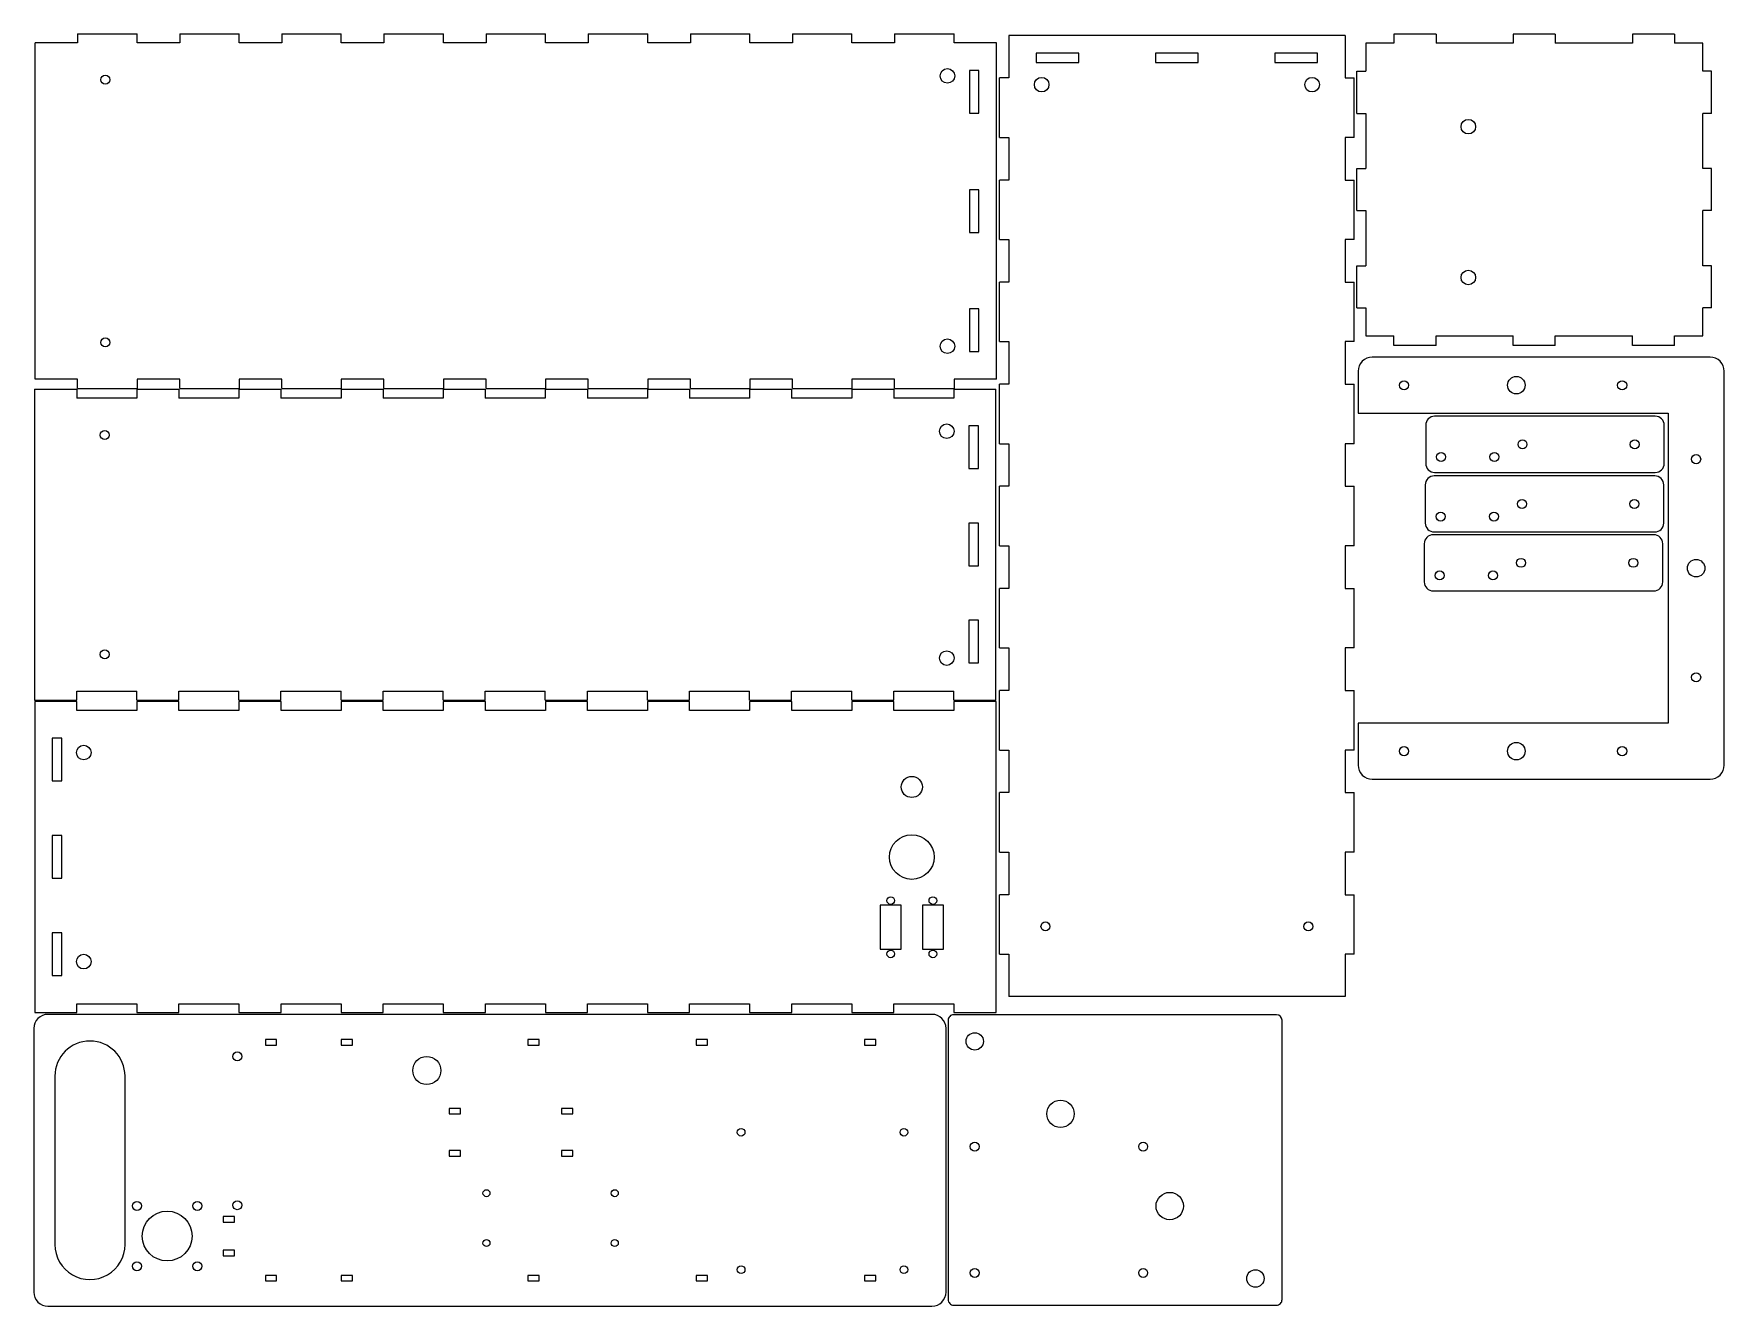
# Model space of a CAD drawing. Header units: millimetres. Extents: x -304 to 298, y -225 to 228.
import ezdxf

# ---------------------------------------------------------------- set-up
doc = ezdxf.new("R2010")
doc.units = ezdxf.units.MM
doc.header["$MEASUREMENT"] = 0
doc.layers.add('Layer 1', color=7, linetype='Continuous')

msp = doc.modelspace()

# ---------------------------------------------------------------- linework, layer by layer
at = {"layer": 'Layer 1', "lineweight": 9}
for points in [[(-288.189, 224.9319), (-288.189, 224.9319), (-303.289, 224.9319), (-303.289, 224.9319)], [(-303.289, 105.1319), (-303.289, 105.1319), (-303.289, 224.9319), (-303.289, 224.9319)], [(-288.189, 228.2069), (-288.189, 228.2069), (-267.0001, 228.2069), (-267.0001, 228.2069)], [(-288.189, 228.2069), (-288.189, 228.2069), (-288.189, 224.9319), (-288.189, 224.9319)], [(-267.0001, 224.9319), (-267.0001, 224.9319), (-267.0001, 228.2069), (-267.0001, 228.2069)], [(-251.8001, 224.9319), (-251.8001, 224.9319), (-267.0001, 224.9319), (-267.0001, 224.9319)], [(-251.8001, 228.2069), (-251.8001, 228.2069), (-230.6112, 228.2069), (-230.6112, 228.2069)], [(-251.8001, 228.2069), (-251.8001, 228.2069), (-251.8001, 224.9319), (-251.8001, 224.9319)], [(-230.6112, 224.9319), (-230.6112, 224.9319), (-230.6112, 228.2069), (-230.6112, 228.2069)], [(-215.4112, 224.9319), (-215.4112, 224.9319), (-230.6112, 224.9319), (-230.6112, 224.9319)], [(-215.4112, 228.2069), (-215.4112, 228.2069), (-194.2223, 228.2069), (-194.2223, 228.2069)], [(-215.4112, 228.2069), (-215.4112, 228.2069), (-215.4112, 224.9319), (-215.4112, 224.9319)], [(-194.2223, 224.9319), (-194.2223, 224.9319), (-194.2223, 228.2069), (-194.2223, 228.2069)], [(-179.0223, 224.9319), (-179.0223, 224.9319), (-194.2223, 224.9319), (-194.2223, 224.9319)], [(-179.0223, 228.2069), (-179.0223, 228.2069), (-157.8334, 228.2069), (-157.8334, 228.2069)], [(-179.0223, 228.2069), (-179.0223, 228.2069), (-179.0223, 224.9319), (-179.0223, 224.9319)], [(-157.8334, 224.9319), (-157.8334, 224.9319), (-157.8334, 228.2069), (-157.8334, 228.2069)], [(-142.6334, 224.9319), (-142.6334, 224.9319), (-157.8334, 224.9319), (-157.8334, 224.9319)], [(-142.6334, 228.2069), (-142.6334, 228.2069), (-121.4446, 228.2069), (-121.4446, 228.2069)], [(-142.6334, 228.2069), (-142.6334, 228.2069), (-142.6334, 224.9319), (-142.6334, 224.9319)], [(-121.4446, 224.9319), (-121.4446, 224.9319), (-121.4446, 228.2069), (-121.4446, 228.2069)], [(-106.2446, 224.9319), (-106.2446, 224.9319), (-121.4446, 224.9319), (-121.4446, 224.9319)], [(-106.2446, 228.2069), (-106.2446, 228.2069), (-85.0557, 228.2069), (-85.0557, 228.2069)], [(-106.2446, 228.2069), (-106.2446, 228.2069), (-106.2446, 224.9319), (-106.2446, 224.9319)], [(-85.0557, 224.9319), (-85.0557, 224.9319), (-85.0557, 228.2069), (-85.0557, 228.2069)], [(-69.8557, 224.9319), (-69.8557, 224.9319), (-85.0557, 224.9319), (-85.0557, 224.9319)], [(-69.8557, 228.2069), (-69.8557, 228.2069), (-48.6668, 228.2069), (-48.6668, 228.2069)], [(-69.8557, 228.2069), (-69.8557, 228.2069), (-69.8557, 224.9319), (-69.8557, 224.9319)], [(-48.6668, 224.9319), (-48.6668, 224.9319), (-48.6668, 228.2069), (-48.6668, 228.2069)], [(-33.4668, 224.9319), (-33.4668, 224.9319), (-48.6668, 224.9319), (-48.6668, 224.9319)], [(-33.4668, 228.2069), (-33.4668, 228.2069), (-12.2779, 228.2069), (-12.2779, 228.2069)], [(-33.4668, 228.2069), (-33.4668, 228.2069), (-33.4668, 224.9319), (-33.4668, 224.9319)], [(-12.2779, 224.9319), (-12.2779, 224.9319), (-12.2779, 228.2069), (-12.2779, 228.2069)], [(2.9221, 224.9319), (2.9221, 224.9319), (-12.2779, 224.9319), (-12.2779, 224.9319)], [(2.9221, 228.2069), (2.9221, 228.2069), (24.111, 228.2069), (24.111, 228.2069)], [(2.9221, 228.2069), (2.9221, 228.2069), (2.9221, 224.9319), (2.9221, 224.9319)], [(24.111, 224.9319), (24.111, 224.9319), (24.111, 228.2069), (24.111, 228.2069)], [(39.211, 224.9319), (39.211, 224.9319), (24.111, 224.9319), (24.111, 224.9319)], [(39.211, 105.1319), (39.211, 105.1319), (39.211, 224.9319), (39.211, 224.9319)], [(43.5847, 227.5879), (43.5847, 227.5879), (43.5847, 212.4879), (43.5847, 212.4879)], [(163.3847, 227.5879), (163.3847, 227.5879), (43.5847, 227.5879), (43.5847, 227.5879)], [(163.3847, 227.5879), (163.3847, 227.5879), (163.3847, 212.4879), (163.3847, 212.4879)], [(180.8003, 224.8542), (180.8003, 224.8542), (170.8003, 224.8542), (170.8003, 224.8542)], [(170.8003, 224.8542), (170.8003, 224.8542), (170.8003, 214.8542), (170.8003, 214.8542)], [(195.8003, 228.0292), (195.8003, 228.0292), (180.8003, 228.0292), (180.8003, 228.0292)], [(180.8003, 228.0292), (180.8003, 228.0292), (180.8003, 224.8542), (180.8003, 224.8542)], [(195.8003, 228.0292), (195.8003, 228.0292), (195.8003, 224.8542), (195.8003, 224.8542)], [(223.3003, 224.8542), (223.3003, 224.8542), (195.8003, 224.8542), (195.8003, 224.8542)], [(238.3003, 228.0292), (238.3003, 228.0292), (223.3003, 228.0292), (223.3003, 228.0292)], [(223.3003, 228.0292), (223.3003, 228.0292), (223.3003, 224.8542), (223.3003, 224.8542)], [(238.3003, 228.0292), (238.3003, 228.0292), (238.3003, 224.8542), (238.3003, 224.8542)], [(265.8003, 224.8542), (265.8003, 224.8542), (238.3003, 224.8542), (238.3003, 224.8542)], [(280.8003, 228.0292), (280.8003, 228.0292), (265.8003, 228.0292), (265.8003, 228.0292)], [(265.8003, 228.0292), (265.8003, 228.0292), (265.8003, 224.8542), (265.8003, 224.8542)], [(280.8003, 228.0292), (280.8003, 228.0292), (280.8003, 224.8542), (280.8003, 224.8542)], [(290.8003, 224.8542), (290.8003, 224.8542), (280.8003, 224.8542), (280.8003, 224.8542)], [(290.8003, 214.8542), (290.8003, 214.8542), (290.8003, 224.8542), (290.8003, 224.8542)], [(68.5847, 221.3379), (68.5847, 221.3379), (53.3847, 221.3379), (53.3847, 221.3379)], [(53.3847, 221.3379), (53.3847, 221.3379), (53.3847, 217.9629), (53.3847, 217.9629)], [(53.3847, 217.9629), (53.3847, 217.9629), (68.5847, 217.9629), (68.5847, 217.9629)], [(68.5847, 217.9629), (68.5847, 217.9629), (68.5847, 221.3379), (68.5847, 221.3379)], [(111.0847, 221.3379), (111.0847, 221.3379), (95.8847, 221.3379), (95.8847, 221.3379)], [(95.8847, 221.3379), (95.8847, 221.3379), (95.8847, 217.9629), (95.8847, 217.9629)], [(95.8847, 217.9629), (95.8847, 217.9629), (111.0847, 217.9629), (111.0847, 217.9629)], [(111.0847, 217.9629), (111.0847, 217.9629), (111.0847, 221.3379), (111.0847, 221.3379)], [(153.5847, 221.3379), (153.5847, 221.3379), (138.3847, 221.3379), (138.3847, 221.3379)], [(138.3847, 221.3379), (138.3847, 221.3379), (138.3847, 217.9629), (138.3847, 217.9629)], [(138.3847, 217.9629), (138.3847, 217.9629), (153.5847, 217.9629), (153.5847, 217.9629)], [(153.5847, 217.9629), (153.5847, 217.9629), (153.5847, 221.3379), (153.5847, 221.3379)], [(29.586, 215.1319), (29.586, 215.1319), (29.586, 199.9319), (29.586, 199.9319)], [(32.961, 215.1319), (32.961, 215.1319), (29.586, 215.1319), (29.586, 215.1319)], [(32.961, 199.9319), (32.961, 199.9319), (32.961, 215.1319), (32.961, 215.1319)], [(43.5847, 212.4879), (43.5847, 212.4879), (40.3097, 212.4879), (40.3097, 212.4879)], [(40.3097, 191.299), (40.3097, 191.299), (40.3097, 212.4879), (40.3097, 212.4879)], [(163.3847, 212.4879), (163.3847, 212.4879), (166.6597, 212.4879), (166.6597, 212.4879)], [(166.6597, 191.299), (166.6597, 191.299), (166.6597, 212.4879), (166.6597, 212.4879)], [(167.6253, 214.8542), (167.6253, 214.8542), (170.8003, 214.8542), (170.8003, 214.8542)], [(167.6253, 199.8542), (167.6253, 199.8542), (167.6253, 214.8542), (167.6253, 214.8542)], [(293.9753, 214.8542), (293.9753, 214.8542), (290.8003, 214.8542), (290.8003, 214.8542)], [(293.9753, 199.8542), (293.9753, 199.8542), (293.9753, 214.8542), (293.9753, 214.8542)], [(29.586, 199.9319), (29.586, 199.9319), (32.961, 199.9319), (32.961, 199.9319)], [(167.6253, 199.8542), (167.6253, 199.8542), (170.8003, 199.8542), (170.8003, 199.8542)], [(170.8003, 199.8542), (170.8003, 199.8542), (170.8003, 180.2028), (170.8003, 180.2028)], [(290.8003, 180.2028), (290.8003, 180.2028), (290.8003, 199.8542), (290.8003, 199.8542)], [(293.9753, 199.8542), (293.9753, 199.8542), (290.8003, 199.8542), (290.8003, 199.8542)], [(40.3097, 191.299), (40.3097, 191.299), (43.5847, 191.299), (43.5847, 191.299)], [(43.5847, 191.299), (43.5847, 191.299), (43.5847, 176.099), (43.5847, 176.099)], [(163.3847, 191.299), (163.3847, 191.299), (163.3847, 176.099), (163.3847, 176.099)], [(166.6597, 191.299), (166.6597, 191.299), (163.3847, 191.299), (163.3847, 191.299)], [(43.5847, 176.099), (43.5847, 176.099), (40.3097, 176.099), (40.3097, 176.099)], [(40.3097, 154.9101), (40.3097, 154.9101), (40.3097, 176.099), (40.3097, 176.099)], [(163.3847, 176.099), (163.3847, 176.099), (166.6597, 176.099), (166.6597, 176.099)], [(166.6597, 154.9101), (166.6597, 154.9101), (166.6597, 176.099), (166.6597, 176.099)], [(167.6253, 180.2028), (167.6253, 180.2028), (170.8003, 180.2028), (170.8003, 180.2028)], [(167.6253, 165.2028), (167.6253, 165.2028), (167.6253, 180.2028), (167.6253, 180.2028)], [(293.9753, 180.2028), (293.9753, 180.2028), (290.8003, 180.2028), (290.8003, 180.2028)], [(293.9753, 165.2028), (293.9753, 165.2028), (293.9753, 180.2028), (293.9753, 180.2028)], [(29.586, 172.6319), (29.586, 172.6319), (29.586, 157.4319), (29.586, 157.4319)], [(32.961, 172.6319), (32.961, 172.6319), (29.586, 172.6319), (29.586, 172.6319)], [(32.961, 157.4319), (32.961, 157.4319), (32.961, 172.6319), (32.961, 172.6319)], [(167.6253, 165.2028), (167.6253, 165.2028), (170.8003, 165.2028), (170.8003, 165.2028)], [(170.8003, 165.2028), (170.8003, 165.2028), (170.8003, 145.5514), (170.8003, 145.5514)], [(290.8003, 145.5514), (290.8003, 145.5514), (290.8003, 165.2028), (290.8003, 165.2028)], [(293.9753, 165.2028), (293.9753, 165.2028), (290.8003, 165.2028), (290.8003, 165.2028)], [(29.586, 157.4319), (29.586, 157.4319), (32.961, 157.4319), (32.961, 157.4319)], [(40.3097, 154.9101), (40.3097, 154.9101), (43.5847, 154.9101), (43.5847, 154.9101)], [(43.5847, 154.9101), (43.5847, 154.9101), (43.5847, 139.7101), (43.5847, 139.7101)], [(163.3847, 154.9101), (163.3847, 154.9101), (163.3847, 139.7101), (163.3847, 139.7101)], [(166.6597, 154.9101), (166.6597, 154.9101), (163.3847, 154.9101), (163.3847, 154.9101)], [(167.6253, 145.5514), (167.6253, 145.5514), (170.8003, 145.5514), (170.8003, 145.5514)], [(167.6253, 130.5514), (167.6253, 130.5514), (167.6253, 145.5514), (167.6253, 145.5514)], [(293.9753, 145.5514), (293.9753, 145.5514), (290.8003, 145.5514), (290.8003, 145.5514)], [(293.9753, 130.5514), (293.9753, 130.5514), (293.9753, 145.5514), (293.9753, 145.5514)], [(43.5847, 139.7101), (43.5847, 139.7101), (40.3097, 139.7101), (40.3097, 139.7101)], [(40.3097, 118.5212), (40.3097, 118.5212), (40.3097, 139.7101), (40.3097, 139.7101)], [(163.3847, 139.7101), (163.3847, 139.7101), (166.6597, 139.7101), (166.6597, 139.7101)], [(166.6597, 118.5212), (166.6597, 118.5212), (166.6597, 139.7101), (166.6597, 139.7101)], [(29.586, 130.1319), (29.586, 130.1319), (29.586, 114.9319), (29.586, 114.9319)], [(32.961, 130.1319), (32.961, 130.1319), (29.586, 130.1319), (29.586, 130.1319)], [(32.961, 114.9319), (32.961, 114.9319), (32.961, 130.1319), (32.961, 130.1319)], [(167.6253, 130.5514), (167.6253, 130.5514), (170.8003, 130.5514), (170.8003, 130.5514)], [(170.8003, 130.5514), (170.8003, 130.5514), (170.8003, 120.5514), (170.8003, 120.5514)], [(290.8003, 120.5514), (290.8003, 120.5514), (290.8003, 130.5514), (290.8003, 130.5514)], [(293.9753, 130.5514), (293.9753, 130.5514), (290.8003, 130.5514), (290.8003, 130.5514)], [(170.8003, 120.5514), (170.8003, 120.5514), (180.8003, 120.5514), (180.8003, 120.5514)], [(180.8003, 117.1792), (180.8003, 117.1792), (180.8003, 120.5514), (180.8003, 120.5514)], [(195.8003, 117.1792), (195.8003, 117.1792), (195.8003, 120.5514), (195.8003, 120.5514)], [(195.8003, 120.5514), (195.8003, 120.5514), (223.3003, 120.5514), (223.3003, 120.5514)], [(223.3003, 117.1792), (223.3003, 117.1792), (223.3003, 120.5514), (223.3003, 120.5514)], [(238.3003, 117.1792), (238.3003, 117.1792), (238.3003, 120.5514), (238.3003, 120.5514)], [(238.3003, 120.5514), (238.3003, 120.5514), (265.8003, 120.5514), (265.8003, 120.5514)], [(265.8003, 117.1792), (265.8003, 117.1792), (265.8003, 120.5514), (265.8003, 120.5514)], [(280.8003, 117.1792), (280.8003, 117.1792), (280.8003, 120.5514), (280.8003, 120.5514)], [(280.8003, 120.5514), (280.8003, 120.5514), (290.8003, 120.5514), (290.8003, 120.5514)], [(29.586, 114.9319), (29.586, 114.9319), (32.961, 114.9319), (32.961, 114.9319)], [(40.3097, 118.5212), (40.3097, 118.5212), (43.5847, 118.5212), (43.5847, 118.5212)], [(43.5847, 118.5212), (43.5847, 118.5212), (43.5847, 103.3212), (43.5847, 103.3212)], [(163.3847, 118.5212), (163.3847, 118.5212), (163.3847, 103.3212), (163.3847, 103.3212)], [(166.6597, 118.5212), (166.6597, 118.5212), (163.3847, 118.5212), (163.3847, 118.5212)], [(195.8003, 117.1792), (195.8003, 117.1792), (180.8003, 117.1792), (180.8003, 117.1792)], [(238.3003, 117.1792), (238.3003, 117.1792), (223.3003, 117.1792), (223.3003, 117.1792)], [(280.8003, 117.1792), (280.8003, 117.1792), (265.8003, 117.1792), (265.8003, 117.1792)], [(293.4682, 112.9632), (293.4682, 112.9632), (173.0542, 112.9632), (173.0542, 112.9632)], [(298.4682, 107.9632), (298.4682, 110.7246), (296.2296, 112.9632), (293.4682, 112.9632)], [(-288.189, 105.1319), (-288.189, 105.1319), (-303.289, 105.1319), (-303.289, 105.1319)], [(-288.189, 101.8569), (-288.189, 101.8569), (-288.189, 105.1319), (-288.189, 105.1319)], [(-267.0001, 105.1319), (-267.0001, 105.1319), (-267.0001, 101.8569), (-267.0001, 101.8569)], [(-251.8001, 105.1319), (-251.8001, 105.1319), (-267.0001, 105.1319), (-267.0001, 105.1319)], [(-251.8001, 101.8569), (-251.8001, 101.8569), (-251.8001, 105.1319), (-251.8001, 105.1319)], [(-230.6112, 105.1319), (-230.6112, 105.1319), (-230.6112, 101.8569), (-230.6112, 101.8569)], [(-215.4112, 105.1319), (-215.4112, 105.1319), (-230.6112, 105.1319), (-230.6112, 105.1319)], [(-215.4112, 101.8569), (-215.4112, 101.8569), (-215.4112, 105.1319), (-215.4112, 105.1319)], [(-194.2223, 105.1319), (-194.2223, 105.1319), (-194.2223, 101.8569), (-194.2223, 101.8569)], [(-179.0223, 105.1319), (-179.0223, 105.1319), (-194.2223, 105.1319), (-194.2223, 105.1319)], [(-179.0223, 101.8569), (-179.0223, 101.8569), (-179.0223, 105.1319), (-179.0223, 105.1319)], [(-157.8334, 105.1319), (-157.8334, 105.1319), (-157.8334, 101.8569), (-157.8334, 101.8569)], [(-142.6334, 105.1319), (-142.6334, 105.1319), (-157.8334, 105.1319), (-157.8334, 105.1319)], [(-142.6334, 101.8569), (-142.6334, 101.8569), (-142.6334, 105.1319), (-142.6334, 105.1319)], [(-121.4446, 105.1319), (-121.4446, 105.1319), (-121.4446, 101.8569), (-121.4446, 101.8569)], [(-106.2446, 105.1319), (-106.2446, 105.1319), (-121.4446, 105.1319), (-121.4446, 105.1319)], [(-106.2446, 101.8569), (-106.2446, 101.8569), (-106.2446, 105.1319), (-106.2446, 105.1319)], [(-85.0557, 105.1319), (-85.0557, 105.1319), (-85.0557, 101.8569), (-85.0557, 101.8569)], [(-69.8557, 105.1319), (-69.8557, 105.1319), (-85.0557, 105.1319), (-85.0557, 105.1319)], [(-69.8557, 101.8569), (-69.8557, 101.8569), (-69.8557, 105.1319), (-69.8557, 105.1319)], [(-48.6668, 105.1319), (-48.6668, 105.1319), (-48.6668, 101.8569), (-48.6668, 101.8569)], [(-33.4668, 105.1319), (-33.4668, 105.1319), (-48.6668, 105.1319), (-48.6668, 105.1319)], [(-33.4668, 101.8569), (-33.4668, 101.8569), (-33.4668, 105.1319), (-33.4668, 105.1319)], [(-12.2779, 105.1319), (-12.2779, 105.1319), (-12.2779, 101.8569), (-12.2779, 101.8569)], [(2.9221, 105.1319), (2.9221, 105.1319), (-12.2779, 105.1319), (-12.2779, 105.1319)], [(2.9221, 101.8569), (2.9221, 101.8569), (2.9221, 105.1319), (2.9221, 105.1319)], [(24.111, 105.1319), (24.111, 105.1319), (24.111, 101.8569), (24.111, 101.8569)], [(39.211, 105.1319), (39.211, 105.1319), (24.111, 105.1319), (24.111, 105.1319)], [(43.5847, 103.3212), (43.5847, 103.3212), (40.3097, 103.3212), (40.3097, 103.3212)], [(40.3097, 82.1323), (40.3097, 82.1323), (40.3097, 103.3212), (40.3097, 103.3212)], [(163.3847, 103.3212), (163.3847, 103.3212), (166.6597, 103.3212), (166.6597, 103.3212)], [(166.6597, 82.1323), (166.6597, 82.1323), (166.6597, 103.3212), (166.6597, 103.3212)], [(168.0542, 107.9632), (168.0542, 107.9632), (168.0542, 92.9632), (168.0542, 92.9632)], [(298.4682, -32.4508), (298.4682, -32.4508), (298.4682, 107.9632), (298.4682, 107.9632)], [(-303.5023, 101.5598), (-303.5023, 101.5598), (-288.5023, 101.5598), (-288.5023, 101.5598)], [(-303.5023, 101.5598), (-303.5023, 101.5598), (-303.5023, -9.2902), (-303.5023, -9.2902)], [(-288.5023, 101.5598), (-288.5023, 101.5598), (-288.5023, 98.3848), (-288.5023, 98.3848)], [(-267.1134, 98.3848), (-267.1134, 98.3848), (-288.5023, 98.3848), (-288.5023, 98.3848)], [(-288.189, 101.8569), (-288.189, 101.8569), (-267.0001, 101.8569), (-267.0001, 101.8569)], [(-267.1134, 101.5598), (-267.1134, 101.5598), (-252.1134, 101.5598), (-252.1134, 101.5598)], [(-267.1134, 101.5598), (-267.1134, 101.5598), (-267.1134, 98.3848), (-267.1134, 98.3848)], [(-252.1134, 101.5598), (-252.1134, 101.5598), (-252.1134, 98.3848), (-252.1134, 98.3848)], [(-230.7245, 98.3848), (-230.7245, 98.3848), (-252.1134, 98.3848), (-252.1134, 98.3848)], [(-251.8001, 101.8569), (-251.8001, 101.8569), (-230.6112, 101.8569), (-230.6112, 101.8569)], [(-230.7245, 101.5598), (-230.7245, 101.5598), (-215.7245, 101.5598), (-215.7245, 101.5598)], [(-230.7245, 101.5598), (-230.7245, 101.5598), (-230.7245, 98.3848), (-230.7245, 98.3848)], [(-215.7245, 101.5598), (-215.7245, 101.5598), (-215.7245, 98.3848), (-215.7245, 98.3848)], [(-194.3356, 98.3848), (-194.3356, 98.3848), (-215.7245, 98.3848), (-215.7245, 98.3848)], [(-215.4112, 101.8569), (-215.4112, 101.8569), (-194.2223, 101.8569), (-194.2223, 101.8569)], [(-194.3356, 101.5598), (-194.3356, 101.5598), (-179.3356, 101.5598), (-179.3356, 101.5598)], [(-194.3356, 101.5598), (-194.3356, 101.5598), (-194.3356, 98.3848), (-194.3356, 98.3848)], [(-179.3356, 101.5598), (-179.3356, 101.5598), (-179.3356, 98.3848), (-179.3356, 98.3848)], [(-157.9467, 98.3848), (-157.9467, 98.3848), (-179.3356, 98.3848), (-179.3356, 98.3848)], [(-179.0223, 101.8569), (-179.0223, 101.8569), (-157.8334, 101.8569), (-157.8334, 101.8569)], [(-157.9467, 101.5598), (-157.9467, 101.5598), (-142.9467, 101.5598), (-142.9467, 101.5598)], [(-157.9467, 101.5598), (-157.9467, 101.5598), (-157.9467, 98.3848), (-157.9467, 98.3848)], [(-142.9467, 101.5598), (-142.9467, 101.5598), (-142.9467, 98.3848), (-142.9467, 98.3848)], [(-121.5579, 98.3848), (-121.5579, 98.3848), (-142.9467, 98.3848), (-142.9467, 98.3848)], [(-142.6334, 101.8569), (-142.6334, 101.8569), (-121.4446, 101.8569), (-121.4446, 101.8569)], [(-121.5579, 101.5598), (-121.5579, 101.5598), (-106.5579, 101.5598), (-106.5579, 101.5598)], [(-121.5579, 101.5598), (-121.5579, 101.5598), (-121.5579, 98.3848), (-121.5579, 98.3848)], [(-106.5579, 101.5598), (-106.5579, 101.5598), (-106.5579, 98.3848), (-106.5579, 98.3848)], [(-85.169, 98.3848), (-85.169, 98.3848), (-106.5579, 98.3848), (-106.5579, 98.3848)], [(-106.2446, 101.8569), (-106.2446, 101.8569), (-85.0557, 101.8569), (-85.0557, 101.8569)], [(-85.169, 101.5598), (-85.169, 101.5598), (-70.169, 101.5598), (-70.169, 101.5598)], [(-85.169, 101.5598), (-85.169, 101.5598), (-85.169, 98.3848), (-85.169, 98.3848)], [(-70.169, 101.5598), (-70.169, 101.5598), (-70.169, 98.3848), (-70.169, 98.3848)], [(-48.7801, 98.3848), (-48.7801, 98.3848), (-70.169, 98.3848), (-70.169, 98.3848)], [(-69.8557, 101.8569), (-69.8557, 101.8569), (-48.6668, 101.8569), (-48.6668, 101.8569)], [(-48.7801, 101.5598), (-48.7801, 101.5598), (-33.7801, 101.5598), (-33.7801, 101.5598)], [(-48.7801, 101.5598), (-48.7801, 101.5598), (-48.7801, 98.3848), (-48.7801, 98.3848)], [(-33.7801, 101.5598), (-33.7801, 101.5598), (-33.7801, 98.3848), (-33.7801, 98.3848)], [(-12.3912, 98.3848), (-12.3912, 98.3848), (-33.7801, 98.3848), (-33.7801, 98.3848)], [(-33.4668, 101.8569), (-33.4668, 101.8569), (-12.2779, 101.8569), (-12.2779, 101.8569)], [(-12.3912, 101.5598), (-12.3912, 101.5598), (2.6088, 101.5598), (2.6088, 101.5598)], [(-12.3912, 101.5598), (-12.3912, 101.5598), (-12.3912, 98.3848), (-12.3912, 98.3848)], [(2.6088, 101.5598), (2.6088, 101.5598), (2.6088, 98.3848), (2.6088, 98.3848)], [(23.9977, 98.3848), (23.9977, 98.3848), (2.6088, 98.3848), (2.6088, 98.3848)], [(2.9221, 101.8569), (2.9221, 101.8569), (24.111, 101.8569), (24.111, 101.8569)], [(23.9977, 101.5598), (23.9977, 101.5598), (38.9977, 101.5598), (38.9977, 101.5598)], [(23.9977, 101.5598), (23.9977, 101.5598), (23.9977, 98.3848), (23.9977, 98.3848)], [(38.9977, -9.2902), (38.9977, -9.2902), (38.9977, 101.5598), (38.9977, 101.5598)], [(168.0542, 92.9632), (168.0542, 92.9632), (278.4682, 92.9632), (278.4682, 92.9632)], [(273.9104, 91.8959), (273.9104, 91.8959), (195.3104, 91.8959), (195.3104, 91.8959)], [(278.4682, 92.9632), (278.4682, 92.9632), (278.4682, -17.4508), (278.4682, -17.4508)], [(29.3727, 88.4848), (29.3727, 88.4848), (29.3727, 73.2848), (29.3727, 73.2848)], [(32.7477, 88.4848), (32.7477, 88.4848), (29.3727, 88.4848), (29.3727, 88.4848)], [(32.7477, 73.2848), (32.7477, 73.2848), (32.7477, 88.4848), (32.7477, 88.4848)], [(192.1104, 88.6959), (192.1104, 88.6959), (192.1104, 75.0959), (192.1104, 75.0959)], [(277.1104, 75.0959), (277.1104, 75.0959), (277.1104, 88.6959), (277.1104, 88.6959)], [(40.3097, 82.1323), (40.3097, 82.1323), (43.5847, 82.1323), (43.5847, 82.1323)], [(43.5847, 82.1323), (43.5847, 82.1323), (43.5847, 66.9323), (43.5847, 66.9323)], [(163.3847, 82.1323), (163.3847, 82.1323), (163.3847, 66.9323), (163.3847, 66.9323)], [(166.6597, 82.1323), (166.6597, 82.1323), (163.3847, 82.1323), (163.3847, 82.1323)], [(29.3727, 73.2848), (29.3727, 73.2848), (32.7477, 73.2848), (32.7477, 73.2848)], [(273.9104, 71.8959), (275.6777, 71.8959), (277.1104, 73.3286), (277.1104, 75.0959)], [(43.5847, 66.9323), (43.5847, 66.9323), (40.3097, 66.9323), (40.3097, 66.9323)], [(40.3097, 45.7435), (40.3097, 45.7435), (40.3097, 66.9323), (40.3097, 66.9323)], [(163.3847, 66.9323), (163.3847, 66.9323), (166.6597, 66.9323), (166.6597, 66.9323)], [(166.6597, 45.7435), (166.6597, 45.7435), (166.6597, 66.9323), (166.6597, 66.9323)], [(191.9339, 67.4609), (191.9339, 67.4609), (191.9339, 53.8609), (191.9339, 53.8609)], [(273.7339, 70.6609), (273.7339, 70.6609), (195.1339, 70.6609), (195.1339, 70.6609)], [(195.3104, 71.8959), (195.3104, 71.8959), (273.9104, 71.8959), (273.9104, 71.8959)], [(276.9339, 53.8609), (276.9339, 53.8609), (276.9339, 67.4609), (276.9339, 67.4609)], [(29.3727, 53.8334), (29.3727, 53.8334), (29.3727, 38.6334), (29.3727, 38.6334)], [(32.7477, 53.8334), (32.7477, 53.8334), (29.3727, 53.8334), (29.3727, 53.8334)], [(32.7477, 38.6334), (32.7477, 38.6334), (32.7477, 53.8334), (32.7477, 53.8334)], [(273.3811, 49.6708), (273.3811, 49.6708), (194.7811, 49.6708), (194.7811, 49.6708)], [(195.1339, 50.6609), (195.1339, 50.6609), (273.7339, 50.6609), (273.7339, 50.6609)], [(273.7339, 50.6609), (275.5012, 50.6609), (276.9339, 52.0936), (276.9339, 53.8609)], [(40.3097, 45.7435), (40.3097, 45.7435), (43.5847, 45.7435), (43.5847, 45.7435)], [(43.5847, 45.7435), (43.5847, 45.7435), (43.5847, 30.5435), (43.5847, 30.5435)], [(163.3847, 45.7435), (163.3847, 45.7435), (163.3847, 30.5435), (163.3847, 30.5435)], [(166.6597, 45.7435), (166.6597, 45.7435), (163.3847, 45.7435), (163.3847, 45.7435)], [(191.5811, 46.4708), (191.5811, 46.4708), (191.5811, 32.8708), (191.5811, 32.8708)], [(276.5811, 32.8708), (276.5811, 32.8708), (276.5811, 46.4708), (276.5811, 46.4708)], [(29.3727, 38.6334), (29.3727, 38.6334), (32.7477, 38.6334), (32.7477, 38.6334)], [(43.5847, 30.5435), (43.5847, 30.5435), (40.3097, 30.5435), (40.3097, 30.5435)], [(40.3097, 9.3546), (40.3097, 9.3546), (40.3097, 30.5435), (40.3097, 30.5435)], [(163.3847, 30.5435), (163.3847, 30.5435), (166.6597, 30.5435), (166.6597, 30.5435)], [(166.6597, 9.3546), (166.6597, 9.3546), (166.6597, 30.5435), (166.6597, 30.5435)], [(273.3811, 29.6708), (275.1484, 29.6708), (276.5811, 31.1035), (276.5811, 32.8708)], [(194.7811, 29.6708), (194.7811, 29.6708), (273.3811, 29.6708), (273.3811, 29.6708)], [(29.3727, 19.182), (29.3727, 19.182), (29.3727, 3.982), (29.3727, 3.982)], [(32.7477, 19.182), (32.7477, 19.182), (29.3727, 19.182), (29.3727, 19.182)], [(32.7477, 3.982), (32.7477, 3.982), (32.7477, 19.182), (32.7477, 19.182)], [(40.3097, 9.3546), (40.3097, 9.3546), (43.5847, 9.3546), (43.5847, 9.3546)], [(43.5847, 9.3546), (43.5847, 9.3546), (43.5847, -5.8454), (43.5847, -5.8454)], [(163.3847, 9.3546), (163.3847, 9.3546), (163.3847, -5.8454), (163.3847, -5.8454)], [(166.6597, 9.3546), (166.6597, 9.3546), (163.3847, 9.3546), (163.3847, 9.3546)], [(29.3727, 3.982), (29.3727, 3.982), (32.7477, 3.982), (32.7477, 3.982)], [(43.5847, -5.8454), (43.5847, -5.8454), (40.3097, -5.8454), (40.3097, -5.8454)], [(40.3097, -27.0343), (40.3097, -27.0343), (40.3097, -5.8454), (40.3097, -5.8454)], [(163.3847, -5.8454), (163.3847, -5.8454), (166.6597, -5.8454), (166.6597, -5.8454)], [(166.6597, -27.0343), (166.6597, -27.0343), (166.6597, -5.8454), (166.6597, -5.8454)], [(-303.5023, -9.2902), (-303.5023, -9.2902), (-288.5023, -9.2902), (-288.5023, -9.2902)], [(-288.4629, -9.7758), (-288.4629, -9.7758), (-303.4629, -9.7758), (-303.4629, -9.7758)], [(-303.4629, -9.7758), (-303.4629, -9.7758), (-303.4629, -120.6258), (-303.4629, -120.6258)], [(-288.5023, -9.2902), (-288.5023, -9.2902), (-288.5023, -6.1152), (-288.5023, -6.1152)], [(-288.5023, -6.1152), (-288.5023, -6.1152), (-267.1134, -6.1152), (-267.1134, -6.1152)], [(-288.4629, -12.9508), (-288.4629, -12.9508), (-288.4629, -9.7758), (-288.4629, -9.7758)], [(-267.1134, -9.2902), (-267.1134, -9.2902), (-267.1134, -6.1152), (-267.1134, -6.1152)], [(-267.1134, -9.2902), (-267.1134, -9.2902), (-252.1134, -9.2902), (-252.1134, -9.2902)], [(-252.074, -9.7758), (-252.074, -9.7758), (-267.074, -9.7758), (-267.074, -9.7758)], [(-267.074, -9.7758), (-267.074, -9.7758), (-267.074, -12.9508), (-267.074, -12.9508)], [(-252.1134, -9.2902), (-252.1134, -9.2902), (-252.1134, -6.1152), (-252.1134, -6.1152)], [(-252.1134, -6.1152), (-252.1134, -6.1152), (-230.7245, -6.1152), (-230.7245, -6.1152)], [(-252.074, -12.9508), (-252.074, -12.9508), (-252.074, -9.7758), (-252.074, -9.7758)], [(-230.7245, -9.2902), (-230.7245, -9.2902), (-230.7245, -6.1152), (-230.7245, -6.1152)], [(-230.7245, -9.2902), (-230.7245, -9.2902), (-215.7245, -9.2902), (-215.7245, -9.2902)], [(-215.6851, -9.7758), (-215.6851, -9.7758), (-230.6851, -9.7758), (-230.6851, -9.7758)], [(-230.6851, -9.7758), (-230.6851, -9.7758), (-230.6851, -12.9508), (-230.6851, -12.9508)], [(-215.7245, -9.2902), (-215.7245, -9.2902), (-215.7245, -6.1152), (-215.7245, -6.1152)], [(-215.7245, -6.1152), (-215.7245, -6.1152), (-194.3356, -6.1152), (-194.3356, -6.1152)], [(-215.6851, -12.9508), (-215.6851, -12.9508), (-215.6851, -9.7758), (-215.6851, -9.7758)], [(-194.3356, -9.2902), (-194.3356, -9.2902), (-194.3356, -6.1152), (-194.3356, -6.1152)], [(-194.3356, -9.2902), (-194.3356, -9.2902), (-179.3356, -9.2902), (-179.3356, -9.2902)], [(-179.2962, -9.7758), (-179.2962, -9.7758), (-194.2962, -9.7758), (-194.2962, -9.7758)], [(-194.2962, -9.7758), (-194.2962, -9.7758), (-194.2962, -12.9508), (-194.2962, -12.9508)], [(-179.3356, -9.2902), (-179.3356, -9.2902), (-179.3356, -6.1152), (-179.3356, -6.1152)], [(-179.3356, -6.1152), (-179.3356, -6.1152), (-157.9467, -6.1152), (-157.9467, -6.1152)], [(-179.2962, -12.9508), (-179.2962, -12.9508), (-179.2962, -9.7758), (-179.2962, -9.7758)], [(-157.9467, -9.2902), (-157.9467, -9.2902), (-157.9467, -6.1152), (-157.9467, -6.1152)], [(-157.9467, -9.2902), (-157.9467, -9.2902), (-142.9467, -9.2902), (-142.9467, -9.2902)], [(-142.9073, -9.7758), (-142.9073, -9.7758), (-157.9073, -9.7758), (-157.9073, -9.7758)], [(-157.9073, -9.7758), (-157.9073, -9.7758), (-157.9073, -12.9508), (-157.9073, -12.9508)], [(-142.9467, -9.2902), (-142.9467, -9.2902), (-142.9467, -6.1152), (-142.9467, -6.1152)], [(-142.9467, -6.1152), (-142.9467, -6.1152), (-121.5579, -6.1152), (-121.5579, -6.1152)], [(-142.9073, -12.9508), (-142.9073, -12.9508), (-142.9073, -9.7758), (-142.9073, -9.7758)], [(-121.5579, -9.2902), (-121.5579, -9.2902), (-121.5579, -6.1152), (-121.5579, -6.1152)], [(-121.5579, -9.2902), (-121.5579, -9.2902), (-106.5579, -9.2902), (-106.5579, -9.2902)], [(-106.5185, -9.7758), (-106.5185, -9.7758), (-121.5185, -9.7758), (-121.5185, -9.7758)], [(-121.5185, -9.7758), (-121.5185, -9.7758), (-121.5185, -12.9508), (-121.5185, -12.9508)], [(-106.5579, -9.2902), (-106.5579, -9.2902), (-106.5579, -6.1152), (-106.5579, -6.1152)], [(-106.5579, -6.1152), (-106.5579, -6.1152), (-85.169, -6.1152), (-85.169, -6.1152)], [(-106.5185, -12.9508), (-106.5185, -12.9508), (-106.5185, -9.7758), (-106.5185, -9.7758)], [(-85.169, -9.2902), (-85.169, -9.2902), (-85.169, -6.1152), (-85.169, -6.1152)], [(-85.169, -9.2902), (-85.169, -9.2902), (-70.169, -9.2902), (-70.169, -9.2902)], [(-70.1296, -9.7758), (-70.1296, -9.7758), (-85.1296, -9.7758), (-85.1296, -9.7758)], [(-85.1296, -9.7758), (-85.1296, -9.7758), (-85.1296, -12.9508), (-85.1296, -12.9508)], [(-70.169, -9.2902), (-70.169, -9.2902), (-70.169, -6.1152), (-70.169, -6.1152)], [(-70.169, -6.1152), (-70.169, -6.1152), (-48.7801, -6.1152), (-48.7801, -6.1152)], [(-70.1296, -12.9508), (-70.1296, -12.9508), (-70.1296, -9.7758), (-70.1296, -9.7758)], [(-48.7801, -9.2902), (-48.7801, -9.2902), (-48.7801, -6.1152), (-48.7801, -6.1152)], [(-48.7801, -9.2902), (-48.7801, -9.2902), (-33.7801, -9.2902), (-33.7801, -9.2902)], [(-33.7407, -9.7758), (-33.7407, -9.7758), (-48.7407, -9.7758), (-48.7407, -9.7758)], [(-48.7407, -9.7758), (-48.7407, -9.7758), (-48.7407, -12.9508), (-48.7407, -12.9508)], [(-33.7801, -9.2902), (-33.7801, -9.2902), (-33.7801, -6.1152), (-33.7801, -6.1152)], [(-33.7801, -6.1152), (-33.7801, -6.1152), (-12.3912, -6.1152), (-12.3912, -6.1152)], [(-33.7407, -12.9508), (-33.7407, -12.9508), (-33.7407, -9.7758), (-33.7407, -9.7758)], [(-12.3912, -9.2902), (-12.3912, -9.2902), (-12.3912, -6.1152), (-12.3912, -6.1152)], [(-12.3912, -9.2902), (-12.3912, -9.2902), (2.6088, -9.2902), (2.6088, -9.2902)], [(2.6482, -9.7758), (2.6482, -9.7758), (-12.3518, -9.7758), (-12.3518, -9.7758)], [(-12.3518, -9.7758), (-12.3518, -9.7758), (-12.3518, -12.9508), (-12.3518, -12.9508)], [(2.6088, -9.2902), (2.6088, -9.2902), (2.6088, -6.1152), (2.6088, -6.1152)], [(2.6088, -6.1152), (2.6088, -6.1152), (23.9977, -6.1152), (23.9977, -6.1152)], [(2.6482, -12.9508), (2.6482, -12.9508), (2.6482, -9.7758), (2.6482, -9.7758)], [(23.9977, -9.2902), (23.9977, -9.2902), (23.9977, -6.1152), (23.9977, -6.1152)], [(23.9977, -9.2902), (23.9977, -9.2902), (38.9977, -9.2902), (38.9977, -9.2902)], [(39.0371, -9.7758), (39.0371, -9.7758), (24.0371, -9.7758), (24.0371, -9.7758)], [(24.0371, -9.7758), (24.0371, -9.7758), (24.0371, -12.9508), (24.0371, -12.9508)], [(39.0371, -120.6258), (39.0371, -120.6258), (39.0371, -9.7758), (39.0371, -9.7758)], [(-267.074, -12.9508), (-267.074, -12.9508), (-288.4629, -12.9508), (-288.4629, -12.9508)], [(-230.6851, -12.9508), (-230.6851, -12.9508), (-252.074, -12.9508), (-252.074, -12.9508)], [(-194.2962, -12.9508), (-194.2962, -12.9508), (-215.6851, -12.9508), (-215.6851, -12.9508)], [(-157.9073, -12.9508), (-157.9073, -12.9508), (-179.2962, -12.9508), (-179.2962, -12.9508)], [(-121.5185, -12.9508), (-121.5185, -12.9508), (-142.9073, -12.9508), (-142.9073, -12.9508)], [(-85.1296, -12.9508), (-85.1296, -12.9508), (-106.5185, -12.9508), (-106.5185, -12.9508)], [(-48.7407, -12.9508), (-48.7407, -12.9508), (-70.1296, -12.9508), (-70.1296, -12.9508)], [(-12.3518, -12.9508), (-12.3518, -12.9508), (-33.7407, -12.9508), (-33.7407, -12.9508)], [(24.0371, -12.9508), (24.0371, -12.9508), (2.6482, -12.9508), (2.6482, -12.9508)], [(278.4682, -17.4508), (278.4682, -17.4508), (168.0542, -17.4508), (168.0542, -17.4508)], [(168.0542, -17.4508), (168.0542, -17.4508), (168.0542, -32.4508), (168.0542, -32.4508)], [(-297.2129, -22.8508), (-297.2129, -22.8508), (-297.2129, -38.0508), (-297.2129, -38.0508)], [(-293.8379, -22.8508), (-293.8379, -22.8508), (-297.2129, -22.8508), (-297.2129, -22.8508)], [(-293.8379, -38.0508), (-293.8379, -38.0508), (-293.8379, -22.8508), (-293.8379, -22.8508)], [(40.3097, -27.0343), (40.3097, -27.0343), (43.5847, -27.0343), (43.5847, -27.0343)], [(43.5847, -27.0343), (43.5847, -27.0343), (43.5847, -42.2343), (43.5847, -42.2343)], [(163.3847, -27.0343), (163.3847, -27.0343), (163.3847, -42.2343), (163.3847, -42.2343)], [(166.6597, -27.0343), (166.6597, -27.0343), (163.3847, -27.0343), (163.3847, -27.0343)], [(-297.2129, -38.0508), (-297.2129, -38.0508), (-293.8379, -38.0508), (-293.8379, -38.0508)], [(173.0542, -37.4508), (173.0542, -37.4508), (293.4682, -37.4508), (293.4682, -37.4508)], [(43.5847, -42.2343), (43.5847, -42.2343), (40.3097, -42.2343), (40.3097, -42.2343)], [(40.3097, -63.4232), (40.3097, -63.4232), (40.3097, -42.2343), (40.3097, -42.2343)], [(163.3847, -42.2343), (163.3847, -42.2343), (166.6597, -42.2343), (166.6597, -42.2343)], [(166.6597, -63.4232), (166.6597, -63.4232), (166.6597, -42.2343), (166.6597, -42.2343)], [(-297.2129, -57.5022), (-297.2129, -57.5022), (-297.2129, -72.7022), (-297.2129, -72.7022)], [(-293.8379, -57.5022), (-293.8379, -57.5022), (-297.2129, -57.5022), (-297.2129, -57.5022)], [(-293.8379, -72.7022), (-293.8379, -72.7022), (-293.8379, -57.5022), (-293.8379, -57.5022)], [(40.3097, -63.4232), (40.3097, -63.4232), (43.5847, -63.4232), (43.5847, -63.4232)], [(43.5847, -63.4232), (43.5847, -63.4232), (43.5847, -78.6232), (43.5847, -78.6232)], [(163.3847, -63.4232), (163.3847, -63.4232), (163.3847, -78.6232), (163.3847, -78.6232)], [(166.6597, -63.4232), (166.6597, -63.4232), (163.3847, -63.4232), (163.3847, -63.4232)], [(-297.2129, -72.7022), (-297.2129, -72.7022), (-293.8379, -72.7022), (-293.8379, -72.7022)], [(-2.2129, -82.3633), (-2.2129, -82.3633), (-2.2129, -98.0383), (-2.2129, -98.0383)], [(5.2871, -82.3633), (5.2871, -82.3633), (-2.2129, -82.3633), (-2.2129, -82.3633)], [(5.2871, -98.0383), (5.2871, -98.0383), (5.2871, -82.3633), (5.2871, -82.3633)], [(12.7871, -82.3633), (12.7871, -82.3633), (12.7871, -98.0383), (12.7871, -98.0383)], [(20.2871, -82.3633), (20.2871, -82.3633), (12.7871, -82.3633), (12.7871, -82.3633)], [(20.2871, -98.0383), (20.2871, -98.0383), (20.2871, -82.3633), (20.2871, -82.3633)], [(43.5847, -78.6232), (43.5847, -78.6232), (40.3097, -78.6232), (40.3097, -78.6232)], [(40.3097, -99.8121), (40.3097, -99.8121), (40.3097, -78.6232), (40.3097, -78.6232)], [(163.3847, -78.6232), (163.3847, -78.6232), (166.6597, -78.6232), (166.6597, -78.6232)], [(166.6597, -99.8121), (166.6597, -99.8121), (166.6597, -78.6232), (166.6597, -78.6232)], [(-297.2129, -92.1536), (-297.2129, -92.1536), (-297.2129, -107.3536), (-297.2129, -107.3536)], [(-293.8379, -92.1536), (-293.8379, -92.1536), (-297.2129, -92.1536), (-297.2129, -92.1536)], [(-293.8379, -107.3536), (-293.8379, -107.3536), (-293.8379, -92.1536), (-293.8379, -92.1536)], [(-2.2129, -98.0383), (-2.2129, -98.0383), (5.2871, -98.0383), (5.2871, -98.0383)], [(12.7871, -98.0383), (12.7871, -98.0383), (20.2871, -98.0383), (20.2871, -98.0383)], [(40.3097, -99.8121), (40.3097, -99.8121), (43.5847, -99.8121), (43.5847, -99.8121)], [(43.5847, -99.8121), (43.5847, -99.8121), (43.5847, -114.9121), (43.5847, -114.9121)], [(163.3847, -99.8121), (163.3847, -99.8121), (163.3847, -114.9121), (163.3847, -114.9121)], [(166.6597, -99.8121), (166.6597, -99.8121), (163.3847, -99.8121), (163.3847, -99.8121)], [(-297.2129, -107.3536), (-297.2129, -107.3536), (-293.8379, -107.3536), (-293.8379, -107.3536)], [(-288.4629, -120.6258), (-288.4629, -120.6258), (-288.4629, -117.4508), (-288.4629, -117.4508)], [(-288.4629, -117.4508), (-288.4629, -117.4508), (-267.074, -117.4508), (-267.074, -117.4508)], [(-267.074, -117.4508), (-267.074, -117.4508), (-267.074, -120.6258), (-267.074, -120.6258)], [(-252.074, -120.6258), (-252.074, -120.6258), (-252.074, -117.4508), (-252.074, -117.4508)], [(-252.074, -117.4508), (-252.074, -117.4508), (-230.6851, -117.4508), (-230.6851, -117.4508)], [(-230.6851, -117.4508), (-230.6851, -117.4508), (-230.6851, -120.6258), (-230.6851, -120.6258)], [(-215.6851, -120.6258), (-215.6851, -120.6258), (-215.6851, -117.4508), (-215.6851, -117.4508)], [(-215.6851, -117.4508), (-215.6851, -117.4508), (-194.2962, -117.4508), (-194.2962, -117.4508)], [(-194.2962, -117.4508), (-194.2962, -117.4508), (-194.2962, -120.6258), (-194.2962, -120.6258)], [(-179.2962, -120.6258), (-179.2962, -120.6258), (-179.2962, -117.4508), (-179.2962, -117.4508)], [(-179.2962, -117.4508), (-179.2962, -117.4508), (-157.9073, -117.4508), (-157.9073, -117.4508)], [(-157.9073, -117.4508), (-157.9073, -117.4508), (-157.9073, -120.6258), (-157.9073, -120.6258)], [(-142.9073, -120.6258), (-142.9073, -120.6258), (-142.9073, -117.4508), (-142.9073, -117.4508)], [(-142.9073, -117.4508), (-142.9073, -117.4508), (-121.5185, -117.4508), (-121.5185, -117.4508)], [(-121.5185, -117.4508), (-121.5185, -117.4508), (-121.5185, -120.6258), (-121.5185, -120.6258)], [(-106.5185, -120.6258), (-106.5185, -120.6258), (-106.5185, -117.4508), (-106.5185, -117.4508)], [(-106.5185, -117.4508), (-106.5185, -117.4508), (-85.1296, -117.4508), (-85.1296, -117.4508)], [(-85.1296, -117.4508), (-85.1296, -117.4508), (-85.1296, -120.6258), (-85.1296, -120.6258)], [(-70.1296, -120.6258), (-70.1296, -120.6258), (-70.1296, -117.4508), (-70.1296, -117.4508)], [(-70.1296, -117.4508), (-70.1296, -117.4508), (-48.7407, -117.4508), (-48.7407, -117.4508)], [(-48.7407, -117.4508), (-48.7407, -117.4508), (-48.7407, -120.6258), (-48.7407, -120.6258)], [(-33.7407, -120.6258), (-33.7407, -120.6258), (-33.7407, -117.4508), (-33.7407, -117.4508)], [(-33.7407, -117.4508), (-33.7407, -117.4508), (-12.3518, -117.4508), (-12.3518, -117.4508)], [(-12.3518, -117.4508), (-12.3518, -117.4508), (-12.3518, -120.6258), (-12.3518, -120.6258)], [(2.6482, -120.6258), (2.6482, -120.6258), (2.6482, -117.4508), (2.6482, -117.4508)], [(2.6482, -117.4508), (2.6482, -117.4508), (24.0371, -117.4508), (24.0371, -117.4508)], [(24.0371, -117.4508), (24.0371, -117.4508), (24.0371, -120.6258), (24.0371, -120.6258)], [(163.3847, -114.9121), (163.3847, -114.9121), (43.5847, -114.9121), (43.5847, -114.9121)], [(-303.7822, -126.2533), (-303.7822, -126.2533), (-303.7822, -220.2533), (-303.7822, -220.2533)], [(-303.4629, -120.6258), (-303.4629, -120.6258), (-288.4629, -120.6258), (-288.4629, -120.6258)], [(16.2178, -121.2533), (16.2178, -121.2533), (-298.7822, -121.2533), (-298.7822, -121.2533)], [(-267.074, -120.6258), (-267.074, -120.6258), (-252.074, -120.6258), (-252.074, -120.6258)], [(-230.6851, -120.6258), (-230.6851, -120.6258), (-215.6851, -120.6258), (-215.6851, -120.6258)], [(-194.2962, -120.6258), (-194.2962, -120.6258), (-179.2962, -120.6258), (-179.2962, -120.6258)], [(-157.9073, -120.6258), (-157.9073, -120.6258), (-142.9073, -120.6258), (-142.9073, -120.6258)], [(-121.5185, -120.6258), (-121.5185, -120.6258), (-106.5185, -120.6258), (-106.5185, -120.6258)], [(-85.1296, -120.6258), (-85.1296, -120.6258), (-70.1296, -120.6258), (-70.1296, -120.6258)], [(-48.7407, -120.6258), (-48.7407, -120.6258), (-33.7407, -120.6258), (-33.7407, -120.6258)], [(-12.3518, -120.6258), (-12.3518, -120.6258), (2.6482, -120.6258), (2.6482, -120.6258)], [(21.2178, -126.2533), (21.2178, -123.4919), (18.9792, -121.2533), (16.2178, -121.2533)], [(21.2178, -220.2533), (21.2178, -220.2533), (21.2178, -126.2533), (21.2178, -126.2533)], [(21.9622, -123.3741), (21.9622, -123.3741), (21.9622, -222.8741), (21.9622, -222.8741)], [(138.9622, -121.3741), (138.9622, -121.3741), (23.9622, -121.3741), (23.9622, -121.3741)], [(24.0371, -120.6258), (24.0371, -120.6258), (39.0371, -120.6258), (39.0371, -120.6258)], [(140.9622, -123.3741), (140.9622, -122.2695), (140.0668, -121.3741), (138.9622, -121.3741)], [(140.9622, -222.8741), (140.9622, -222.8741), (140.9622, -123.3741), (140.9622, -123.3741)], [(-221.2822, -130.2533), (-221.2822, -130.2533), (-221.2822, -132.2533), (-221.2822, -132.2533)], [(-217.2822, -130.2533), (-217.2822, -130.2533), (-221.2822, -130.2533), (-221.2822, -130.2533)], [(-221.2822, -132.2533), (-221.2822, -132.2533), (-217.2822, -132.2533), (-217.2822, -132.2533)], [(-217.2822, -132.2533), (-217.2822, -132.2533), (-217.2822, -130.2533), (-217.2822, -130.2533)], [(-194.2822, -130.2533), (-194.2822, -130.2533), (-194.2822, -132.2533), (-194.2822, -132.2533)], [(-190.2822, -130.2533), (-190.2822, -130.2533), (-194.2822, -130.2533), (-194.2822, -130.2533)], [(-194.2822, -132.2533), (-194.2822, -132.2533), (-190.2822, -132.2533), (-190.2822, -132.2533)], [(-190.2822, -132.2533), (-190.2822, -132.2533), (-190.2822, -130.2533), (-190.2822, -130.2533)], [(-127.7822, -130.2533), (-127.7822, -130.2533), (-127.7822, -132.2533), (-127.7822, -132.2533)], [(-123.7822, -130.2533), (-123.7822, -130.2533), (-127.7822, -130.2533), (-127.7822, -130.2533)], [(-127.7822, -132.2533), (-127.7822, -132.2533), (-123.7822, -132.2533), (-123.7822, -132.2533)], [(-123.7822, -132.2533), (-123.7822, -132.2533), (-123.7822, -130.2533), (-123.7822, -130.2533)], [(-67.7822, -130.2533), (-67.7822, -130.2533), (-67.7822, -132.2533), (-67.7822, -132.2533)], [(-63.7822, -130.2533), (-63.7822, -130.2533), (-67.7822, -130.2533), (-67.7822, -130.2533)], [(-67.7822, -132.2533), (-67.7822, -132.2533), (-63.7822, -132.2533), (-63.7822, -132.2533)], [(-63.7822, -132.2533), (-63.7822, -132.2533), (-63.7822, -130.2533), (-63.7822, -130.2533)], [(-7.7822, -130.2533), (-7.7822, -130.2533), (-7.7822, -132.2533), (-7.7822, -132.2533)], [(-3.7822, -130.2533), (-3.7822, -130.2533), (-7.7822, -130.2533), (-7.7822, -130.2533)], [(-7.7822, -132.2533), (-7.7822, -132.2533), (-3.7822, -132.2533), (-3.7822, -132.2533)], [(-3.7822, -132.2533), (-3.7822, -132.2533), (-3.7822, -130.2533), (-3.7822, -130.2533)], [(-296.2822, -143.2533), (-296.2822, -143.2533), (-296.2822, -203.2533), (-296.2822, -203.2533)], [(-271.2822, -203.2533), (-271.2822, -203.2533), (-271.2822, -143.2533), (-271.2822, -143.2533)], [(-155.7822, -154.7533), (-155.7822, -154.7533), (-155.7822, -156.7533), (-155.7822, -156.7533)], [(-151.7822, -154.7533), (-151.7822, -154.7533), (-155.7822, -154.7533), (-155.7822, -154.7533)], [(-151.7822, -156.7533), (-151.7822, -156.7533), (-151.7822, -154.7533), (-151.7822, -154.7533)], [(-111.7822, -154.7533), (-111.7822, -154.7533), (-115.7822, -154.7533), (-115.7822, -154.7533)], [(-115.7822, -154.7533), (-115.7822, -154.7533), (-115.7822, -156.7533), (-115.7822, -156.7533)], [(-111.7822, -156.7533), (-111.7822, -156.7533), (-111.7822, -154.7533), (-111.7822, -154.7533)], [(-155.7822, -156.7533), (-155.7822, -156.7533), (-151.7822, -156.7533), (-151.7822, -156.7533)], [(-115.7822, -156.7533), (-115.7822, -156.7533), (-111.7822, -156.7533), (-111.7822, -156.7533)], [(-155.7822, -169.7533), (-155.7822, -169.7533), (-155.7822, -171.7533), (-155.7822, -171.7533)], [(-151.7822, -169.7533), (-151.7822, -169.7533), (-155.7822, -169.7533), (-155.7822, -169.7533)], [(-155.7822, -171.7533), (-155.7822, -171.7533), (-151.7822, -171.7533), (-151.7822, -171.7533)], [(-151.7822, -171.7533), (-151.7822, -171.7533), (-151.7822, -169.7533), (-151.7822, -169.7533)], [(-115.7822, -169.7533), (-115.7822, -169.7533), (-115.7822, -171.7533), (-115.7822, -171.7533)], [(-111.7822, -169.7533), (-111.7822, -169.7533), (-115.7822, -169.7533), (-115.7822, -169.7533)], [(-115.7822, -171.7533), (-115.7822, -171.7533), (-111.7822, -171.7533), (-111.7822, -171.7533)], [(-111.7822, -171.7533), (-111.7822, -171.7533), (-111.7822, -169.7533), (-111.7822, -169.7533)], [(-236.2822, -193.2533), (-236.2822, -193.2533), (-236.2822, -195.2533), (-236.2822, -195.2533)], [(-232.2822, -193.2533), (-232.2822, -193.2533), (-236.2822, -193.2533), (-236.2822, -193.2533)], [(-236.2822, -195.2533), (-236.2822, -195.2533), (-232.2822, -195.2533), (-232.2822, -195.2533)], [(-232.2822, -195.2533), (-232.2822, -195.2533), (-232.2822, -193.2533), (-232.2822, -193.2533)], [(-236.2822, -205.2533), (-236.2822, -205.2533), (-236.2822, -207.2533), (-236.2822, -207.2533)], [(-232.2822, -205.2533), (-232.2822, -205.2533), (-236.2822, -205.2533), (-236.2822, -205.2533)], [(-236.2822, -207.2533), (-236.2822, -207.2533), (-232.2822, -207.2533), (-232.2822, -207.2533)], [(-232.2822, -207.2533), (-232.2822, -207.2533), (-232.2822, -205.2533), (-232.2822, -205.2533)], [(-221.2822, -214.2533), (-221.2822, -214.2533), (-221.2822, -216.2533), (-221.2822, -216.2533)], [(-217.2822, -214.2533), (-217.2822, -214.2533), (-221.2822, -214.2533), (-221.2822, -214.2533)], [(-221.2822, -216.2533), (-221.2822, -216.2533), (-217.2822, -216.2533), (-217.2822, -216.2533)], [(-217.2822, -216.2533), (-217.2822, -216.2533), (-217.2822, -214.2533), (-217.2822, -214.2533)], [(-194.2822, -214.2533), (-194.2822, -214.2533), (-194.2822, -216.2533), (-194.2822, -216.2533)], [(-190.2822, -214.2533), (-190.2822, -214.2533), (-194.2822, -214.2533), (-194.2822, -214.2533)], [(-194.2822, -216.2533), (-194.2822, -216.2533), (-190.2822, -216.2533), (-190.2822, -216.2533)], [(-190.2822, -216.2533), (-190.2822, -216.2533), (-190.2822, -214.2533), (-190.2822, -214.2533)], [(-127.7822, -214.2533), (-127.7822, -214.2533), (-127.7822, -216.2533), (-127.7822, -216.2533)], [(-123.7822, -214.2533), (-123.7822, -214.2533), (-127.7822, -214.2533), (-127.7822, -214.2533)], [(-127.7822, -216.2533), (-127.7822, -216.2533), (-123.7822, -216.2533), (-123.7822, -216.2533)], [(-123.7822, -216.2533), (-123.7822, -216.2533), (-123.7822, -214.2533), (-123.7822, -214.2533)], [(-67.7822, -214.2533), (-67.7822, -214.2533), (-67.7822, -216.2533), (-67.7822, -216.2533)], [(-63.7822, -214.2533), (-63.7822, -214.2533), (-67.7822, -214.2533), (-67.7822, -214.2533)], [(-67.7822, -216.2533), (-67.7822, -216.2533), (-63.7822, -216.2533), (-63.7822, -216.2533)], [(-63.7822, -216.2533), (-63.7822, -216.2533), (-63.7822, -214.2533), (-63.7822, -214.2533)], [(-7.7822, -214.2533), (-7.7822, -214.2533), (-7.7822, -216.2533), (-7.7822, -216.2533)], [(-3.7822, -214.2533), (-3.7822, -214.2533), (-7.7822, -214.2533), (-7.7822, -214.2533)], [(-7.7822, -216.2533), (-7.7822, -216.2533), (-3.7822, -216.2533), (-3.7822, -216.2533)], [(-3.7822, -216.2533), (-3.7822, -216.2533), (-3.7822, -214.2533), (-3.7822, -214.2533)], [(-298.7822, -225.2533), (-298.7822, -225.2533), (16.2178, -225.2533), (16.2178, -225.2533)], [(23.9622, -224.8741), (23.9622, -224.8741), (138.9622, -224.8741), (138.9622, -224.8741)]]:
    msp.add_open_spline(points, degree=3, dxfattribs=at)
for points, knots in [([(-276.689, 211.8569), (-276.689, 212.7406), (-277.4053, 213.4569), (-278.289, 213.4569), (-278.289, 213.4569), (-279.1727, 213.4569), (-279.889, 212.7406), (-279.889, 211.8569), (-279.889, 211.8569), (-279.889, 210.9732), (-279.1727, 210.2569), (-278.289, 210.2569), (-278.289, 210.2569), (-277.4054, 210.2569), (-276.689, 210.9732), (-276.689, 211.8569)], [0, 0, 0, 0, 0.2, 0.2, 0.2, 0.2, 0.4, 0.4, 0.4, 0.4, 0.6, 0.6, 0.6, 0.6, 1, 1, 1, 1]), ([(24.311, 213.2069), (24.311, 214.6428), (23.1469, 215.8069), (21.711, 215.8069), (21.711, 215.8069), (20.2751, 215.8069), (19.111, 214.6428), (19.111, 213.2069), (19.111, 213.2069), (19.111, 211.771), (20.2751, 210.6069), (21.711, 210.6069), (21.711, 210.6069), (23.1469, 210.6069), (24.311, 211.7709), (24.311, 213.2069)], [0, 0, 0, 0, 0.2, 0.2, 0.2, 0.2, 0.4, 0.4, 0.4, 0.4, 0.6, 0.6, 0.6, 0.6, 1, 1, 1, 1]), ([(55.3097, 212.6879), (53.8738, 212.6879), (52.7097, 211.5238), (52.7097, 210.0879), (52.7097, 210.0879), (52.7097, 208.652), (53.8738, 207.4879), (55.3097, 207.4879), (55.3097, 207.4879), (56.7456, 207.4879), (57.9097, 208.652), (57.9097, 210.0879), (57.9097, 210.0879), (57.9097, 211.5238), (56.7457, 212.6879), (55.3097, 212.6879)], [0, 0, 0, 0, 0.2, 0.2, 0.2, 0.2, 0.4, 0.4, 0.4, 0.4, 0.6, 0.6, 0.6, 0.6, 1, 1, 1, 1]), ([(151.6597, 212.6879), (150.2238, 212.6879), (149.0597, 211.5238), (149.0597, 210.0879), (149.0597, 210.0879), (149.0597, 208.652), (150.2238, 207.4879), (151.6597, 207.4879), (151.6597, 207.4879), (153.0956, 207.4879), (154.2597, 208.652), (154.2597, 210.0879), (154.2597, 210.0879), (154.2597, 211.5238), (153.0957, 212.6879), (151.6597, 212.6879)], [0, 0, 0, 0, 0.2, 0.2, 0.2, 0.2, 0.4, 0.4, 0.4, 0.4, 0.6, 0.6, 0.6, 0.6, 1, 1, 1, 1]), ([(207.3003, 197.7042), (205.8644, 197.7042), (204.7003, 196.5401), (204.7003, 195.1042), (204.7003, 195.1042), (204.7003, 193.6683), (205.8644, 192.5042), (207.3003, 192.5042), (207.3003, 192.5042), (208.7362, 192.5042), (209.9003, 193.6683), (209.9003, 195.1042), (209.9003, 195.1042), (209.9003, 196.5401), (208.7363, 197.7042), (207.3003, 197.7042)], [0, 0, 0, 0, 0.2, 0.2, 0.2, 0.2, 0.4, 0.4, 0.4, 0.4, 0.6, 0.6, 0.6, 0.6, 1, 1, 1, 1]), ([(207.3003, 143.9542), (205.8644, 143.9542), (204.7003, 142.7901), (204.7003, 141.3542), (204.7003, 141.3542), (204.7003, 139.9183), (205.8644, 138.7542), (207.3003, 138.7542), (207.3003, 138.7542), (208.7362, 138.7542), (209.9003, 139.9183), (209.9003, 141.3542), (209.9003, 141.3542), (209.9003, 142.7901), (208.7363, 143.9542), (207.3003, 143.9542)], [0, 0, 0, 0, 0.2, 0.2, 0.2, 0.2, 0.4, 0.4, 0.4, 0.4, 0.6, 0.6, 0.6, 0.6, 1, 1, 1, 1]), ([(-276.689, 118.2069), (-276.689, 119.0906), (-277.4053, 119.8069), (-278.289, 119.8069), (-278.289, 119.8069), (-279.1727, 119.8069), (-279.889, 119.0906), (-279.889, 118.2069), (-279.889, 118.2069), (-279.889, 117.3232), (-279.1727, 116.6069), (-278.289, 116.6069), (-278.289, 116.6069), (-277.4054, 116.6069), (-276.689, 117.3232), (-276.689, 118.2069)], [0, 0, 0, 0, 0.2, 0.2, 0.2, 0.2, 0.4, 0.4, 0.4, 0.4, 0.6, 0.6, 0.6, 0.6, 1, 1, 1, 1]), ([(24.311, 116.8569), (24.311, 118.2928), (23.1469, 119.4569), (21.711, 119.4569), (21.711, 119.4569), (20.2751, 119.4569), (19.111, 118.2928), (19.111, 116.8569), (19.111, 116.8569), (19.111, 115.421), (20.2751, 114.2569), (21.711, 114.2569), (21.711, 114.2569), (23.1469, 114.2569), (24.311, 115.4209), (24.311, 116.8569)], [0, 0, 0, 0, 0.2, 0.2, 0.2, 0.2, 0.4, 0.4, 0.4, 0.4, 0.6, 0.6, 0.6, 0.6, 1, 1, 1, 1]), ([(173.0542, 112.9632), (171.7281, 112.9632), (170.4564, 112.4364), (169.5187, 111.4987), (169.5187, 111.4987), (168.581, 110.5611), (168.0542, 109.2893), (168.0542, 107.9632)], [0, 0, 0, 0, 0.33333333, 0.33333333, 0.33333333, 0.33333333, 1, 1, 1, 1]), ([(184.4042, 104.5882), (183.5067, 104.5882), (182.7792, 103.8607), (182.7792, 102.9632), (182.7792, 102.9632), (182.7792, 102.0657), (183.5067, 101.3382), (184.4042, 101.3382), (184.4042, 101.3382), (185.3017, 101.3382), (186.0292, 102.0657), (186.0292, 102.9632), (186.0292, 102.9632), (186.0292, 103.8607), (185.3017, 104.5882), (184.4042, 104.5882)], [0, 0, 0, 0, 0.2, 0.2, 0.2, 0.2, 0.4, 0.4, 0.4, 0.4, 0.6, 0.6, 0.6, 0.6, 1, 1, 1, 1]), ([(224.4042, 106.0882), (222.6783, 106.0882), (221.2792, 104.6891), (221.2792, 102.9632), (221.2792, 102.9632), (221.2792, 101.2373), (222.6783, 99.8382), (224.4042, 99.8382), (224.4042, 99.8382), (226.1301, 99.8382), (227.5292, 101.2373), (227.5292, 102.9632), (227.5292, 102.9632), (227.5292, 104.6891), (226.1301, 106.0882), (224.4042, 106.0882)], [0, 0, 0, 0, 0.2, 0.2, 0.2, 0.2, 0.4, 0.4, 0.4, 0.4, 0.6, 0.6, 0.6, 0.6, 1, 1, 1, 1]), ([(262.1182, 104.5882), (261.2207, 104.5882), (260.4932, 103.8607), (260.4932, 102.9632), (260.4932, 102.9632), (260.4932, 102.0657), (261.2207, 101.3382), (262.1182, 101.3382), (262.1182, 101.3382), (263.0157, 101.3382), (263.7432, 102.0657), (263.7432, 102.9632), (263.7432, 102.9632), (263.7432, 103.8607), (263.0157, 104.5882), (262.1182, 104.5882)], [0, 0, 0, 0, 0.2, 0.2, 0.2, 0.2, 0.4, 0.4, 0.4, 0.4, 0.6, 0.6, 0.6, 0.6, 1, 1, 1, 1]), ([(195.3104, 91.8959), (194.4617, 91.8959), (193.6477, 91.5588), (193.0476, 90.9586), (193.0476, 90.9586), (192.4475, 90.3585), (192.1104, 89.5446), (192.1104, 88.6959)], [0, 0, 0, 0, 0.33333333, 0.33333333, 0.33333333, 0.33333333, 1, 1, 1, 1]), ([(277.1104, 88.6959), (277.1104, 89.5446), (276.7732, 90.3585), (276.1731, 90.9586), (276.1731, 90.9586), (275.573, 91.5588), (274.7591, 91.8959), (273.9104, 91.8959)], [0, 0, 0, 0, 0.33333333, 0.33333333, 0.33333333, 0.33333333, 1, 1, 1, 1]), ([(-278.5023, 86.8098), (-279.386, 86.8098), (-280.1023, 86.0935), (-280.1023, 85.2098), (-280.1023, 85.2098), (-280.1023, 84.3261), (-279.386, 83.6098), (-278.5023, 83.6098), (-278.5023, 83.6098), (-277.6186, 83.6098), (-276.9023, 84.3261), (-276.9023, 85.2098), (-276.9023, 85.2098), (-276.9023, 86.0934), (-277.6186, 86.8098), (-278.5023, 86.8098)], [0, 0, 0, 0, 0.2, 0.2, 0.2, 0.2, 0.4, 0.4, 0.4, 0.4, 0.6, 0.6, 0.6, 0.6, 1, 1, 1, 1]), ([(21.4977, 89.1598), (20.0618, 89.1598), (18.8977, 87.9957), (18.8977, 86.5598), (18.8977, 86.5598), (18.8977, 85.1239), (20.0618, 83.9598), (21.4977, 83.9598), (21.4977, 83.9598), (22.9336, 83.9598), (24.0977, 85.1239), (24.0977, 86.5598), (24.0977, 86.5598), (24.0977, 87.9957), (22.9337, 89.1598), (21.4977, 89.1598)], [0, 0, 0, 0, 0.2, 0.2, 0.2, 0.2, 0.4, 0.4, 0.4, 0.4, 0.6, 0.6, 0.6, 0.6, 1, 1, 1, 1]), ([(199.2104, 77.3959), (199.2104, 78.2796), (198.494, 78.9959), (197.6104, 78.9959), (197.6104, 78.9959), (196.7267, 78.9959), (196.0104, 78.2796), (196.0104, 77.3959), (196.0104, 77.3959), (196.0104, 76.5122), (196.7267, 75.7959), (197.6104, 75.7959), (197.6104, 75.7959), (198.494, 75.7959), (199.2104, 76.5122), (199.2104, 77.3959)], [0, 0, 0, 0, 0.2, 0.2, 0.2, 0.2, 0.4, 0.4, 0.4, 0.4, 0.6, 0.6, 0.6, 0.6, 1, 1, 1, 1]), ([(218.2104, 77.3959), (218.2104, 78.2796), (217.494, 78.9959), (216.6104, 78.9959), (216.6104, 78.9959), (215.7267, 78.9959), (215.0104, 78.2796), (215.0104, 77.3959), (215.0104, 77.3959), (215.0104, 76.5122), (215.7267, 75.7959), (216.6104, 75.7959), (216.6104, 75.7959), (217.494, 75.7959), (218.2104, 76.5122), (218.2104, 77.3959)], [0, 0, 0, 0, 0.2, 0.2, 0.2, 0.2, 0.4, 0.4, 0.4, 0.4, 0.6, 0.6, 0.6, 0.6, 1, 1, 1, 1]), ([(228.2104, 81.8959), (228.2104, 82.7796), (227.494, 83.4959), (226.6104, 83.4959), (226.6104, 83.4959), (225.7267, 83.4959), (225.0104, 82.7796), (225.0104, 81.8959), (225.0104, 81.8959), (225.0104, 81.0122), (225.7267, 80.2959), (226.6104, 80.2959), (226.6104, 80.2959), (227.494, 80.2959), (228.2104, 81.0122), (228.2104, 81.8959)], [0, 0, 0, 0, 0.2, 0.2, 0.2, 0.2, 0.4, 0.4, 0.4, 0.4, 0.6, 0.6, 0.6, 0.6, 1, 1, 1, 1]), ([(268.2104, 81.8959), (268.2104, 82.7796), (267.494, 83.4959), (266.6104, 83.4959), (266.6104, 83.4959), (265.7267, 83.4959), (265.0104, 82.7796), (265.0104, 81.8959), (265.0104, 81.8959), (265.0104, 81.0122), (265.7267, 80.2959), (266.6104, 80.2959), (266.6104, 80.2959), (267.494, 80.2959), (268.2104, 81.0122), (268.2104, 81.8959)], [0, 0, 0, 0, 0.2, 0.2, 0.2, 0.2, 0.4, 0.4, 0.4, 0.4, 0.6, 0.6, 0.6, 0.6, 1, 1, 1, 1]), ([(192.1104, 75.0959), (192.1104, 74.2472), (192.4475, 73.4333), (193.0476, 72.8332), (193.0476, 72.8332), (193.6477, 72.233), (194.4617, 71.8959), (195.3104, 71.8959)], [0, 0, 0, 0, 0.33333333, 0.33333333, 0.33333333, 0.33333333, 1, 1, 1, 1]), ([(288.4682, 78.2382), (287.5707, 78.2382), (286.8432, 77.5107), (286.8432, 76.6132), (286.8432, 76.6132), (286.8432, 75.7157), (287.5707, 74.9882), (288.4682, 74.9882), (288.4682, 74.9882), (289.3657, 74.9882), (290.0932, 75.7157), (290.0932, 76.6132), (290.0932, 76.6132), (290.0932, 77.5107), (289.3657, 78.2382), (288.4682, 78.2382)], [0, 0, 0, 0, 0.2, 0.2, 0.2, 0.2, 0.4, 0.4, 0.4, 0.4, 0.6, 0.6, 0.6, 0.6, 1, 1, 1, 1]), ([(195.1339, 70.6609), (194.2852, 70.6609), (193.4712, 70.3238), (192.8711, 69.7236), (192.8711, 69.7236), (192.271, 69.1235), (191.9339, 68.3096), (191.9339, 67.4609)], [0, 0, 0, 0, 0.33333333, 0.33333333, 0.33333333, 0.33333333, 1, 1, 1, 1]), ([(276.9339, 67.4609), (276.9339, 68.3096), (276.5967, 69.1235), (275.9966, 69.7236), (275.9966, 69.7236), (275.3965, 70.3238), (274.5826, 70.6609), (273.7339, 70.6609)], [0, 0, 0, 0, 0.33333333, 0.33333333, 0.33333333, 0.33333333, 1, 1, 1, 1]), ([(228.0339, 60.6609), (228.0339, 61.5446), (227.3175, 62.2609), (226.4339, 62.2609), (226.4339, 62.2609), (225.5502, 62.2609), (224.8339, 61.5446), (224.8339, 60.6609), (224.8339, 60.6609), (224.8339, 59.7772), (225.5502, 59.0609), (226.4339, 59.0609), (226.4339, 59.0609), (227.3175, 59.0609), (228.0339, 59.7772), (228.0339, 60.6609)], [0, 0, 0, 0, 0.2, 0.2, 0.2, 0.2, 0.4, 0.4, 0.4, 0.4, 0.6, 0.6, 0.6, 0.6, 1, 1, 1, 1]), ([(268.0339, 60.6609), (268.0339, 61.5446), (267.3175, 62.2609), (266.4339, 62.2609), (266.4339, 62.2609), (265.5502, 62.2609), (264.8339, 61.5446), (264.8339, 60.6609), (264.8339, 60.6609), (264.8339, 59.7772), (265.5502, 59.0609), (266.4339, 59.0609), (266.4339, 59.0609), (267.3175, 59.0609), (268.0339, 59.7772), (268.0339, 60.6609)], [0, 0, 0, 0, 0.2, 0.2, 0.2, 0.2, 0.4, 0.4, 0.4, 0.4, 0.6, 0.6, 0.6, 0.6, 1, 1, 1, 1]), ([(199.0339, 56.1609), (199.0339, 57.0446), (198.3175, 57.7609), (197.4339, 57.7609), (197.4339, 57.7609), (196.5502, 57.7609), (195.8339, 57.0446), (195.8339, 56.1609), (195.8339, 56.1609), (195.8339, 55.2772), (196.5502, 54.5609), (197.4339, 54.5609), (197.4339, 54.5609), (198.3175, 54.5609), (199.0339, 55.2772), (199.0339, 56.1609)], [0, 0, 0, 0, 0.2, 0.2, 0.2, 0.2, 0.4, 0.4, 0.4, 0.4, 0.6, 0.6, 0.6, 0.6, 1, 1, 1, 1]), ([(218.0339, 56.1609), (218.0339, 57.0446), (217.3175, 57.7609), (216.4339, 57.7609), (216.4339, 57.7609), (215.5502, 57.7609), (214.8339, 57.0446), (214.8339, 56.1609), (214.8339, 56.1609), (214.8339, 55.2772), (215.5502, 54.5609), (216.4339, 54.5609), (216.4339, 54.5609), (217.3175, 54.5609), (218.0339, 55.2772), (218.0339, 56.1609)], [0, 0, 0, 0, 0.2, 0.2, 0.2, 0.2, 0.4, 0.4, 0.4, 0.4, 0.6, 0.6, 0.6, 0.6, 1, 1, 1, 1]), ([(194.7811, 49.6708), (193.9324, 49.6708), (193.1184, 49.3337), (192.5183, 48.7335), (192.5183, 48.7335), (191.9182, 48.1334), (191.5811, 47.3195), (191.5811, 46.4708)], [0, 0, 0, 0, 0.33333333, 0.33333333, 0.33333333, 0.33333333, 1, 1, 1, 1]), ([(191.9339, 53.8609), (191.9339, 53.0122), (192.271, 52.1983), (192.8711, 51.5982), (192.8711, 51.5982), (193.4712, 50.998), (194.2852, 50.6609), (195.1339, 50.6609)], [0, 0, 0, 0, 0.33333333, 0.33333333, 0.33333333, 0.33333333, 1, 1, 1, 1]), ([(276.5811, 46.4708), (276.5811, 47.3195), (276.2439, 48.1334), (275.6438, 48.7335), (275.6438, 48.7335), (275.0437, 49.3337), (274.2298, 49.6708), (273.3811, 49.6708)], [0, 0, 0, 0, 0.33333333, 0.33333333, 0.33333333, 0.33333333, 1, 1, 1, 1]), ([(198.6811, 35.1708), (198.6811, 36.0545), (197.9647, 36.7708), (197.0811, 36.7708), (197.0811, 36.7708), (196.1974, 36.7708), (195.4811, 36.0545), (195.4811, 35.1708), (195.4811, 35.1708), (195.4811, 34.2871), (196.1974, 33.5708), (197.0811, 33.5708), (197.0811, 33.5708), (197.9647, 33.5708), (198.6811, 34.2871), (198.6811, 35.1708)], [0, 0, 0, 0, 0.2, 0.2, 0.2, 0.2, 0.4, 0.4, 0.4, 0.4, 0.6, 0.6, 0.6, 0.6, 1, 1, 1, 1]), ([(217.6811, 35.1708), (217.6811, 36.0545), (216.9647, 36.7708), (216.0811, 36.7708), (216.0811, 36.7708), (215.1974, 36.7708), (214.4811, 36.0545), (214.4811, 35.1708), (214.4811, 35.1708), (214.4811, 34.2871), (215.1974, 33.5708), (216.0811, 33.5708), (216.0811, 33.5708), (216.9647, 33.5708), (217.6811, 34.2871), (217.6811, 35.1708)], [0, 0, 0, 0, 0.2, 0.2, 0.2, 0.2, 0.4, 0.4, 0.4, 0.4, 0.6, 0.6, 0.6, 0.6, 1, 1, 1, 1]), ([(227.6811, 39.6708), (227.6811, 40.5545), (226.9647, 41.2708), (226.0811, 41.2708), (226.0811, 41.2708), (225.1974, 41.2708), (224.4811, 40.5545), (224.4811, 39.6708), (224.4811, 39.6708), (224.4811, 38.7871), (225.1974, 38.0708), (226.0811, 38.0708), (226.0811, 38.0708), (226.9647, 38.0708), (227.6811, 38.7871), (227.6811, 39.6708)], [0, 0, 0, 0, 0.2, 0.2, 0.2, 0.2, 0.4, 0.4, 0.4, 0.4, 0.6, 0.6, 0.6, 0.6, 1, 1, 1, 1]), ([(267.6811, 39.6708), (267.6811, 40.5545), (266.9647, 41.2708), (266.0811, 41.2708), (266.0811, 41.2708), (265.1974, 41.2708), (264.4811, 40.5545), (264.4811, 39.6708), (264.4811, 39.6708), (264.4811, 38.7871), (265.1974, 38.0708), (266.0811, 38.0708), (266.0811, 38.0708), (266.9647, 38.0708), (267.6811, 38.7871), (267.6811, 39.6708)], [0, 0, 0, 0, 0.2, 0.2, 0.2, 0.2, 0.4, 0.4, 0.4, 0.4, 0.6, 0.6, 0.6, 0.6, 1, 1, 1, 1]), ([(288.4682, 40.8812), (286.7423, 40.8812), (285.3432, 39.4821), (285.3432, 37.7562), (285.3432, 37.7562), (285.3432, 36.0303), (286.7423, 34.6312), (288.4682, 34.6312), (288.4682, 34.6312), (290.1941, 34.6312), (291.5932, 36.0303), (291.5932, 37.7562), (291.5932, 37.7562), (291.5932, 39.4821), (290.1941, 40.8812), (288.4682, 40.8812)], [0, 0, 0, 0, 0.2, 0.2, 0.2, 0.2, 0.4, 0.4, 0.4, 0.4, 0.6, 0.6, 0.6, 0.6, 1, 1, 1, 1]), ([(191.5811, 32.8708), (191.5811, 32.0221), (191.9182, 31.2082), (192.5183, 30.6081), (192.5183, 30.6081), (193.1184, 30.0079), (193.9324, 29.6708), (194.7811, 29.6708)], [0, 0, 0, 0, 0.33333333, 0.33333333, 0.33333333, 0.33333333, 1, 1, 1, 1]), ([(-278.5023, 8.6598), (-279.386, 8.6598), (-280.1023, 7.9435), (-280.1023, 7.0598), (-280.1023, 7.0598), (-280.1023, 6.1761), (-279.386, 5.4598), (-278.5023, 5.4598), (-278.5023, 5.4598), (-277.6186, 5.4598), (-276.9023, 6.1761), (-276.9023, 7.0598), (-276.9023, 7.0598), (-276.9023, 7.9434), (-277.6186, 8.6598), (-278.5023, 8.6598)], [0, 0, 0, 0, 0.2, 0.2, 0.2, 0.2, 0.4, 0.4, 0.4, 0.4, 0.6, 0.6, 0.6, 0.6, 1, 1, 1, 1]), ([(21.4977, 8.3098), (20.0618, 8.3098), (18.8977, 7.1457), (18.8977, 5.7098), (18.8977, 5.7098), (18.8977, 4.2739), (20.0618, 3.1098), (21.4977, 3.1098), (21.4977, 3.1098), (22.9336, 3.1098), (24.0977, 4.2739), (24.0977, 5.7098), (24.0977, 5.7098), (24.0977, 7.1457), (22.9337, 8.3098), (21.4977, 8.3098)], [0, 0, 0, 0, 0.2, 0.2, 0.2, 0.2, 0.4, 0.4, 0.4, 0.4, 0.6, 0.6, 0.6, 0.6, 1, 1, 1, 1]), ([(288.4682, 0.5242), (287.5707, 0.5242), (286.8432, -0.2033), (286.8432, -1.1008), (286.8432, -1.1008), (286.8432, -1.9983), (287.5707, -2.7258), (288.4682, -2.7258), (288.4682, -2.7258), (289.3657, -2.7258), (290.0932, -1.9983), (290.0932, -1.1008), (290.0932, -1.1008), (290.0932, -0.2033), (289.3657, 0.5242), (288.4682, 0.5242)], [0, 0, 0, 0, 0.2, 0.2, 0.2, 0.2, 0.4, 0.4, 0.4, 0.4, 0.6, 0.6, 0.6, 0.6, 1, 1, 1, 1]), ([(-285.9629, -25.3508), (-287.3988, -25.3508), (-288.5629, -26.5149), (-288.5629, -27.9508), (-288.5629, -27.9508), (-288.5629, -29.3867), (-287.3988, -30.5508), (-285.9629, -30.5508), (-285.9629, -30.5508), (-284.527, -30.5508), (-283.3629, -29.3867), (-283.3629, -27.9508), (-283.3629, -27.9508), (-283.3629, -26.5149), (-284.5269, -25.3508), (-285.9629, -25.3508)], [0, 0, 0, 0, 0.2, 0.2, 0.2, 0.2, 0.4, 0.4, 0.4, 0.4, 0.6, 0.6, 0.6, 0.6, 1, 1, 1, 1]), ([(184.4042, -25.8258), (183.5067, -25.8258), (182.7792, -26.5533), (182.7792, -27.4508), (182.7792, -27.4508), (182.7792, -28.3483), (183.5067, -29.0758), (184.4042, -29.0758), (184.4042, -29.0758), (185.3017, -29.0758), (186.0292, -28.3483), (186.0292, -27.4508), (186.0292, -27.4508), (186.0292, -26.5533), (185.3017, -25.8258), (184.4042, -25.8258)], [0, 0, 0, 0, 0.2, 0.2, 0.2, 0.2, 0.4, 0.4, 0.4, 0.4, 0.6, 0.6, 0.6, 0.6, 1, 1, 1, 1]), ([(224.4042, -24.3258), (222.6783, -24.3258), (221.2792, -25.7249), (221.2792, -27.4508), (221.2792, -27.4508), (221.2792, -29.1767), (222.6783, -30.5758), (224.4042, -30.5758), (224.4042, -30.5758), (226.1301, -30.5758), (227.5292, -29.1767), (227.5292, -27.4508), (227.5292, -27.4508), (227.5292, -25.7249), (226.1301, -24.3258), (224.4042, -24.3258)], [0, 0, 0, 0, 0.2, 0.2, 0.2, 0.2, 0.4, 0.4, 0.4, 0.4, 0.6, 0.6, 0.6, 0.6, 1, 1, 1, 1]), ([(262.1182, -25.8258), (261.2207, -25.8258), (260.4932, -26.5533), (260.4932, -27.4508), (260.4932, -27.4508), (260.4932, -28.3483), (261.2207, -29.0758), (262.1182, -29.0758), (262.1182, -29.0758), (263.0157, -29.0758), (263.7432, -28.3483), (263.7432, -27.4508), (263.7432, -27.4508), (263.7432, -26.5533), (263.0157, -25.8258), (262.1182, -25.8258)], [0, 0, 0, 0, 0.2, 0.2, 0.2, 0.2, 0.4, 0.4, 0.4, 0.4, 0.6, 0.6, 0.6, 0.6, 1, 1, 1, 1]), ([(168.0542, -32.4508), (168.0542, -33.7769), (168.581, -35.0487), (169.5187, -35.9863), (169.5187, -35.9863), (170.4564, -36.924), (171.7281, -37.4508), (173.0542, -37.4508)], [0, 0, 0, 0, 0.33333333, 0.33333333, 0.33333333, 0.33333333, 1, 1, 1, 1]), ([(293.4682, -37.4508), (294.7943, -37.4508), (296.0661, -36.924), (297.0037, -35.9863), (297.0037, -35.9863), (297.9414, -35.0487), (298.4682, -33.7769), (298.4682, -32.4508)], [0, 0, 0, 0, 0.33333333, 0.33333333, 0.33333333, 0.33333333, 1, 1, 1, 1]), ([(9.0371, -36.4258), (6.9522, -36.4258), (5.2621, -38.1159), (5.2621, -40.2008), (5.2621, -40.2008), (5.2621, -42.2857), (6.9522, -43.9758), (9.0371, -43.9758), (9.0371, -43.9758), (11.122, -43.9758), (12.8121, -42.2857), (12.8121, -40.2008), (12.8121, -40.2008), (12.8121, -38.1159), (11.122, -36.4258), (9.0371, -36.4258)], [0, 0, 0, 0, 0.2, 0.2, 0.2, 0.2, 0.4, 0.4, 0.4, 0.4, 0.6, 0.6, 0.6, 0.6, 1, 1, 1, 1]), ([(9.0371, -57.2508), (4.6464, -57.2508), (1.0871, -60.8101), (1.0871, -65.2008), (1.0871, -65.2008), (1.0871, -69.5914), (4.6464, -73.1508), (9.0371, -73.1508), (9.0371, -73.1508), (13.4277, -73.1508), (16.9871, -69.5915), (16.9871, -65.2008), (16.9871, -65.2008), (16.9871, -60.8102), (13.4278, -57.2508), (9.0371, -57.2508)], [0, 0, 0, 0, 0.2, 0.2, 0.2, 0.2, 0.4, 0.4, 0.4, 0.4, 0.6, 0.6, 0.6, 0.6, 1, 1, 1, 1]), ([(1.5371, -79.3258), (0.7777, -79.3258), (0.1621, -79.9414), (0.1621, -80.7008), (0.1621, -80.7008), (0.1621, -81.4602), (0.7777, -82.0758), (1.5371, -82.0758), (1.5371, -82.0758), (2.2965, -82.0758), (2.9121, -81.4602), (2.9121, -80.7008), (2.9121, -80.7008), (2.9121, -79.9414), (2.2965, -79.3258), (1.5371, -79.3258)], [0, 0, 0, 0, 0.2, 0.2, 0.2, 0.2, 0.4, 0.4, 0.4, 0.4, 0.6, 0.6, 0.6, 0.6, 1, 1, 1, 1]), ([(16.5371, -79.3258), (15.7777, -79.3258), (15.1621, -79.9414), (15.1621, -80.7008), (15.1621, -80.7008), (15.1621, -81.4602), (15.7777, -82.0758), (16.5371, -82.0758), (16.5371, -82.0758), (17.2965, -82.0758), (17.9121, -81.4602), (17.9121, -80.7008), (17.9121, -80.7008), (17.9121, -79.9414), (17.2965, -79.3258), (16.5371, -79.3258)], [0, 0, 0, 0, 0.2, 0.2, 0.2, 0.2, 0.4, 0.4, 0.4, 0.4, 0.6, 0.6, 0.6, 0.6, 1, 1, 1, 1]), ([(56.6597, -88.3121), (55.776, -88.3121), (55.0597, -89.0284), (55.0597, -89.9121), (55.0597, -89.9121), (55.0597, -90.7958), (55.776, -91.5121), (56.6597, -91.5121), (56.6597, -91.5121), (57.5434, -91.5121), (58.2597, -90.7958), (58.2597, -89.9121), (58.2597, -89.9121), (58.2597, -89.0285), (57.5434, -88.3121), (56.6597, -88.3121)], [0, 0, 0, 0, 0.2, 0.2, 0.2, 0.2, 0.4, 0.4, 0.4, 0.4, 0.6, 0.6, 0.6, 0.6, 1, 1, 1, 1]), ([(150.3097, -88.3121), (149.426, -88.3121), (148.7097, -89.0284), (148.7097, -89.9121), (148.7097, -89.9121), (148.7097, -90.7958), (149.426, -91.5121), (150.3097, -91.5121), (150.3097, -91.5121), (151.1934, -91.5121), (151.9097, -90.7958), (151.9097, -89.9121), (151.9097, -89.9121), (151.9097, -89.0285), (151.1934, -88.3121), (150.3097, -88.3121)], [0, 0, 0, 0, 0.2, 0.2, 0.2, 0.2, 0.4, 0.4, 0.4, 0.4, 0.6, 0.6, 0.6, 0.6, 1, 1, 1, 1]), ([(-285.9629, -99.8508), (-287.3988, -99.8508), (-288.5629, -101.0149), (-288.5629, -102.4508), (-288.5629, -102.4508), (-288.5629, -103.8867), (-287.3988, -105.0508), (-285.9629, -105.0508), (-285.9629, -105.0508), (-284.527, -105.0508), (-283.3629, -103.8867), (-283.3629, -102.4508), (-283.3629, -102.4508), (-283.3629, -101.0149), (-284.5269, -99.8508), (-285.9629, -99.8508)], [0, 0, 0, 0, 0.2, 0.2, 0.2, 0.2, 0.4, 0.4, 0.4, 0.4, 0.6, 0.6, 0.6, 0.6, 1, 1, 1, 1]), ([(1.5371, -98.3258), (0.7777, -98.3258), (0.1621, -98.9414), (0.1621, -99.7008), (0.1621, -99.7008), (0.1621, -100.4602), (0.7777, -101.0758), (1.5371, -101.0758), (1.5371, -101.0758), (2.2965, -101.0758), (2.9121, -100.4602), (2.9121, -99.7008), (2.9121, -99.7008), (2.9121, -98.9414), (2.2965, -98.3258), (1.5371, -98.3258)], [0, 0, 0, 0, 0.2, 0.2, 0.2, 0.2, 0.4, 0.4, 0.4, 0.4, 0.6, 0.6, 0.6, 0.6, 1, 1, 1, 1]), ([(16.5371, -98.3258), (15.7777, -98.3258), (15.1621, -98.9414), (15.1621, -99.7008), (15.1621, -99.7008), (15.1621, -100.4602), (15.7777, -101.0758), (16.5371, -101.0758), (16.5371, -101.0758), (17.2965, -101.0758), (17.9121, -100.4602), (17.9121, -99.7008), (17.9121, -99.7008), (17.9121, -98.9414), (17.2965, -98.3258), (16.5371, -98.3258)], [0, 0, 0, 0, 0.2, 0.2, 0.2, 0.2, 0.4, 0.4, 0.4, 0.4, 0.6, 0.6, 0.6, 0.6, 1, 1, 1, 1]), ([(-298.7822, -121.2533), (-300.1083, -121.2533), (-301.38, -121.7801), (-302.3177, -122.7178), (-302.3177, -122.7178), (-303.2554, -123.6554), (-303.7822, -124.9272), (-303.7822, -126.2533)], [0, 0, 0, 0, 0.33333333, 0.33333333, 0.33333333, 0.33333333, 1, 1, 1, 1]), ([(23.9622, -121.3741), (23.4318, -121.3741), (22.9231, -121.5848), (22.548, -121.9599), (22.548, -121.9599), (22.1729, -122.335), (21.9622, -122.8437), (21.9622, -123.3741)], [0, 0, 0, 0, 0.33333333, 0.33333333, 0.33333333, 0.33333333, 1, 1, 1, 1]), ([(-271.2822, -143.2533), (-271.2822, -136.3498), (-276.8786, -130.7533), (-283.7822, -130.7533), (-283.7822, -130.7533), (-290.6857, -130.7533), (-296.2822, -136.3497), (-296.2822, -143.2532)], [0, 0, 0, 0, 0.33333333, 0.33333333, 0.33333333, 0.33333333, 1, 1, 1, 1]), ([(31.4622, -127.7741), (29.7501, -127.7741), (28.3622, -129.162), (28.3622, -130.8741), (28.3622, -130.8741), (28.3622, -132.5862), (29.7501, -133.9741), (31.4622, -133.9741), (31.4622, -133.9741), (33.1743, -133.9741), (34.5622, -132.5862), (34.5622, -130.8741), (34.5622, -130.8741), (34.5622, -129.162), (33.1743, -127.7741), (31.4622, -127.7741)], [0, 0, 0, 0, 0.2, 0.2, 0.2, 0.2, 0.4, 0.4, 0.4, 0.4, 0.6, 0.6, 0.6, 0.6, 1, 1, 1, 1]), ([(-231.2822, -134.6533), (-232.1659, -134.6533), (-232.8822, -135.3696), (-232.8822, -136.2533), (-232.8822, -136.2533), (-232.8822, -137.137), (-232.1659, -137.8533), (-231.2822, -137.8533), (-231.2822, -137.8533), (-230.3985, -137.8533), (-229.6822, -137.137), (-229.6822, -136.2533), (-229.6822, -136.2533), (-229.6822, -135.3697), (-230.3985, -134.6533), (-231.2822, -134.6533)], [0, 0, 0, 0, 0.2, 0.2, 0.2, 0.2, 0.4, 0.4, 0.4, 0.4, 0.6, 0.6, 0.6, 0.6, 1, 1, 1, 1]), ([(-163.7822, -136.2533), (-166.5436, -136.2533), (-168.7822, -138.4919), (-168.7822, -141.2533), (-168.7822, -141.2533), (-168.7822, -144.0147), (-166.5436, -146.2533), (-163.7822, -146.2533), (-163.7822, -146.2533), (-161.0208, -146.2533), (-158.7822, -144.0147), (-158.7822, -141.2533), (-158.7822, -141.2533), (-158.7822, -138.4919), (-161.0208, -136.2533), (-163.7822, -136.2533)], [0, 0, 0, 0, 0.2, 0.2, 0.2, 0.2, 0.4, 0.4, 0.4, 0.4, 0.6, 0.6, 0.6, 0.6, 1, 1, 1, 1]), ([(62.015, -151.8162), (59.3226, -151.8162), (57.14, -153.9988), (57.14, -156.6912), (57.14, -156.6912), (57.14, -159.3836), (59.3226, -161.5662), (62.015, -161.5662), (62.015, -161.5662), (64.7074, -161.5662), (66.89, -159.3836), (66.89, -156.6913), (66.89, -156.6913), (66.89, -153.9989), (64.7074, -151.8163), (62.0151, -151.8162), (62.0151, -151.8162), (62.0151, -151.8162), (62.015, -151.8162)], [0, 0, 0, 0, 0.2, 0.2, 0.2, 0.2, 0.4, 0.4, 0.4, 0.4, 0.6, 0.6, 0.6, 0.6, 1, 1, 1, 1.0001, 1.0001, 1.0001, 1.0001]), ([(-51.7822, -161.8783), (-52.5416, -161.8783), (-53.1572, -162.4939), (-53.1572, -163.2533), (-53.1572, -163.2533), (-53.1572, -164.0127), (-52.5416, -164.6283), (-51.7822, -164.6283), (-51.7822, -164.6283), (-51.0228, -164.6283), (-50.4072, -164.0127), (-50.4072, -163.2533), (-50.4072, -163.2533), (-50.4072, -162.4939), (-51.0228, -161.8783), (-51.7822, -161.8783)], [0, 0, 0, 0, 0.2, 0.2, 0.2, 0.2, 0.4, 0.4, 0.4, 0.4, 0.6, 0.6, 0.6, 0.6, 1, 1, 1, 1]), ([(6.2178, -161.8783), (5.4584, -161.8783), (4.8428, -162.4939), (4.8428, -163.2533), (4.8428, -163.2533), (4.8428, -164.0127), (5.4584, -164.6283), (6.2178, -164.6283), (6.2178, -164.6283), (6.9772, -164.6283), (7.5928, -164.0127), (7.5928, -163.2533), (7.5928, -163.2533), (7.5928, -162.4939), (6.9772, -161.8783), (6.2178, -161.8783)], [0, 0, 0, 0, 0.2, 0.2, 0.2, 0.2, 0.4, 0.4, 0.4, 0.4, 0.6, 0.6, 0.6, 0.6, 1, 1, 1, 1]), ([(31.4622, -166.7741), (30.5785, -166.7741), (29.8622, -167.4904), (29.8622, -168.3741), (29.8622, -168.3741), (29.8622, -169.2578), (30.5785, -169.9741), (31.4622, -169.9741), (31.4622, -169.9741), (32.3459, -169.9741), (33.0622, -169.2578), (33.0622, -168.3741), (33.0622, -168.3741), (33.0622, -167.4905), (32.3459, -166.7741), (31.4622, -166.7741)], [0, 0, 0, 0, 0.2, 0.2, 0.2, 0.2, 0.4, 0.4, 0.4, 0.4, 0.6, 0.6, 0.6, 0.6, 1, 1, 1, 1]), ([(91.4622, -166.7741), (90.5785, -166.7741), (89.8622, -167.4904), (89.8622, -168.3741), (89.8622, -168.3741), (89.8622, -169.2578), (90.5785, -169.9741), (91.4622, -169.9741), (91.4622, -169.9741), (92.3459, -169.9741), (93.0622, -169.2578), (93.0622, -168.3741), (93.0622, -168.3741), (93.0622, -167.4905), (92.3459, -166.7741), (91.4622, -166.7741)], [0, 0, 0, 0, 0.2, 0.2, 0.2, 0.2, 0.4, 0.4, 0.4, 0.4, 0.6, 0.6, 0.6, 0.6, 1, 1, 1, 1]), ([(-142.5022, -183.7233), (-143.1926, -183.7233), (-143.7522, -184.2829), (-143.7522, -184.9733), (-143.7522, -184.9733), (-143.7522, -185.6637), (-143.1926, -186.2233), (-142.5022, -186.2233), (-142.5022, -186.2233), (-141.8118, -186.2233), (-141.2522, -185.6637), (-141.2522, -184.9733), (-141.2522, -184.9733), (-141.2522, -184.2829), (-141.8118, -183.7233), (-142.5022, -183.7233)], [0, 0, 0, 0, 0.2, 0.2, 0.2, 0.2, 0.4, 0.4, 0.4, 0.4, 0.6, 0.6, 0.6, 0.6, 1, 1, 1, 1]), ([(-96.7822, -183.7233), (-97.4726, -183.7233), (-98.0322, -184.2829), (-98.0322, -184.9733), (-98.0322, -184.9733), (-98.0322, -185.6637), (-97.4726, -186.2233), (-96.7822, -186.2233), (-96.7822, -186.2233), (-96.0918, -186.2233), (-95.5322, -185.6637), (-95.5322, -184.9733), (-95.5322, -184.9733), (-95.5322, -184.2829), (-96.0918, -183.7233), (-96.7822, -183.7233)], [0, 0, 0, 0, 0.2, 0.2, 0.2, 0.2, 0.4, 0.4, 0.4, 0.4, 0.6, 0.6, 0.6, 0.6, 1, 1, 1, 1]), ([(100.9094, -184.682), (98.217, -184.682), (96.0344, -186.8646), (96.0344, -189.557), (96.0344, -189.557), (96.0344, -192.2493), (98.217, -194.432), (100.9094, -194.432), (100.9094, -194.432), (103.6017, -194.432), (105.7844, -192.2494), (105.7844, -189.557), (105.7844, -189.557), (105.7844, -186.8646), (103.6018, -184.682), (100.9094, -184.682)], [0, 0, 0, 0, 0.2, 0.2, 0.2, 0.2, 0.4, 0.4, 0.4, 0.4, 0.6, 0.6, 0.6, 0.6, 1, 1, 1, 1]), ([(-267.0322, -187.9033), (-267.9159, -187.9033), (-268.6322, -188.6196), (-268.6322, -189.5033), (-268.6322, -189.5033), (-268.6322, -190.387), (-267.9159, -191.1033), (-267.0322, -191.1033), (-267.0322, -191.1033), (-266.1485, -191.1033), (-265.4322, -190.387), (-265.4322, -189.5033), (-265.4322, -189.5033), (-265.4322, -188.6197), (-266.1485, -187.9033), (-267.0322, -187.9033)], [0, 0, 0, 0, 0.2, 0.2, 0.2, 0.2, 0.4, 0.4, 0.4, 0.4, 0.6, 0.6, 0.6, 0.6, 1, 1, 1, 1]), ([(-256.2822, -191.3783), (-261.1837, -191.3783), (-265.1572, -195.3518), (-265.1572, -200.2533), (-265.1572, -200.2533), (-265.1572, -205.1548), (-261.1837, -209.1283), (-256.2822, -209.1283), (-256.2822, -209.1283), (-251.3807, -209.1283), (-247.4072, -205.1549), (-247.4072, -200.2533), (-247.4072, -200.2533), (-247.4072, -195.3518), (-251.3806, -191.3783), (-256.2822, -191.3783)], [0, 0, 0, 0, 0.2, 0.2, 0.2, 0.2, 0.4, 0.4, 0.4, 0.4, 0.6, 0.6, 0.6, 0.6, 1, 1, 1, 1]), ([(-245.5322, -187.9033), (-246.4159, -187.9033), (-247.1322, -188.6196), (-247.1322, -189.5033), (-247.1322, -189.5033), (-247.1322, -190.387), (-246.4159, -191.1033), (-245.5322, -191.1033), (-245.5322, -191.1033), (-244.6485, -191.1033), (-243.9322, -190.387), (-243.9322, -189.5033), (-243.9322, -189.5033), (-243.9322, -188.6197), (-244.6485, -187.9033), (-245.5322, -187.9033)], [0, 0, 0, 0, 0.2, 0.2, 0.2, 0.2, 0.4, 0.4, 0.4, 0.4, 0.6, 0.6, 0.6, 0.6, 1, 1, 1, 1]), ([(-231.2822, -187.6533), (-232.1659, -187.6533), (-232.8822, -188.3696), (-232.8822, -189.2533), (-232.8822, -189.2533), (-232.8822, -190.137), (-232.1659, -190.8533), (-231.2822, -190.8533), (-231.2822, -190.8533), (-230.3985, -190.8533), (-229.6822, -190.137), (-229.6822, -189.2533), (-229.6822, -189.2533), (-229.6822, -188.3697), (-230.3985, -187.6533), (-231.2822, -187.6533)], [0, 0, 0, 0, 0.2, 0.2, 0.2, 0.2, 0.4, 0.4, 0.4, 0.4, 0.6, 0.6, 0.6, 0.6, 1, 1, 1, 1]), ([(-296.2822, -203.2533), (-296.2822, -207.7191), (-293.8997, -211.8457), (-290.0322, -214.0786), (-290.0322, -214.0786), (-286.1647, -216.3115), (-281.3997, -216.3115), (-277.5322, -214.0786), (-277.5322, -214.0786), (-273.6647, -211.8457), (-271.2822, -207.7191), (-271.2822, -203.2533)], [0, 0, 0, 0, 0.25, 0.25, 0.25, 0.25, 0.5, 0.5, 0.5, 0.5, 1, 1, 1, 1]), ([(-142.5022, -201.5033), (-143.1926, -201.5033), (-143.7522, -202.0629), (-143.7522, -202.7533), (-143.7522, -202.7533), (-143.7522, -203.4437), (-143.1926, -204.0033), (-142.5022, -204.0033), (-142.5022, -204.0033), (-141.8118, -204.0033), (-141.2522, -203.4437), (-141.2522, -202.7533), (-141.2522, -202.7533), (-141.2522, -202.0629), (-141.8118, -201.5033), (-142.5022, -201.5033)], [0, 0, 0, 0, 0.2, 0.2, 0.2, 0.2, 0.4, 0.4, 0.4, 0.4, 0.6, 0.6, 0.6, 0.6, 1, 1, 1, 1]), ([(-96.7822, -201.5033), (-97.4726, -201.5033), (-98.0322, -202.0629), (-98.0322, -202.7533), (-98.0322, -202.7533), (-98.0322, -203.4437), (-97.4726, -204.0033), (-96.7822, -204.0033), (-96.7822, -204.0033), (-96.0918, -204.0033), (-95.5322, -203.4437), (-95.5322, -202.7533), (-95.5322, -202.7533), (-95.5322, -202.0629), (-96.0918, -201.5033), (-96.7822, -201.5033)], [0, 0, 0, 0, 0.2, 0.2, 0.2, 0.2, 0.4, 0.4, 0.4, 0.4, 0.6, 0.6, 0.6, 0.6, 1, 1, 1, 1]), ([(-267.0322, -209.4033), (-267.9159, -209.4033), (-268.6322, -210.1196), (-268.6322, -211.0033), (-268.6322, -211.0033), (-268.6322, -211.887), (-267.9159, -212.6033), (-267.0322, -212.6033), (-267.0322, -212.6033), (-266.1485, -212.6033), (-265.4322, -211.887), (-265.4322, -211.0033), (-265.4322, -211.0033), (-265.4322, -210.1197), (-266.1485, -209.4033), (-267.0322, -209.4033)], [0, 0, 0, 0, 0.2, 0.2, 0.2, 0.2, 0.4, 0.4, 0.4, 0.4, 0.6, 0.6, 0.6, 0.6, 1, 1, 1, 1]), ([(-245.5322, -209.4033), (-246.4159, -209.4033), (-247.1322, -210.1196), (-247.1322, -211.0033), (-247.1322, -211.0033), (-247.1322, -211.887), (-246.4159, -212.6033), (-245.5322, -212.6033), (-245.5322, -212.6033), (-244.6485, -212.6033), (-243.9322, -211.887), (-243.9322, -211.0033), (-243.9322, -211.0033), (-243.9322, -210.1197), (-244.6485, -209.4033), (-245.5322, -209.4033)], [0, 0, 0, 0, 0.2, 0.2, 0.2, 0.2, 0.4, 0.4, 0.4, 0.4, 0.6, 0.6, 0.6, 0.6, 1, 1, 1, 1]), ([(-51.7822, -210.8783), (-52.5416, -210.8783), (-53.1572, -211.4939), (-53.1572, -212.2533), (-53.1572, -212.2533), (-53.1572, -213.0127), (-52.5416, -213.6283), (-51.7822, -213.6283), (-51.7822, -213.6283), (-51.0228, -213.6283), (-50.4072, -213.0127), (-50.4072, -212.2533), (-50.4072, -212.2533), (-50.4072, -211.4939), (-51.0228, -210.8783), (-51.7822, -210.8783)], [0, 0, 0, 0, 0.2, 0.2, 0.2, 0.2, 0.4, 0.4, 0.4, 0.4, 0.6, 0.6, 0.6, 0.6, 1, 1, 1, 1]), ([(6.2178, -210.8783), (5.4584, -210.8783), (4.8428, -211.4939), (4.8428, -212.2533), (4.8428, -212.2533), (4.8428, -213.0127), (5.4584, -213.6283), (6.2178, -213.6283), (6.2178, -213.6283), (6.9772, -213.6283), (7.5928, -213.0127), (7.5928, -212.2533), (7.5928, -212.2533), (7.5928, -211.4939), (6.9772, -210.8783), (6.2178, -210.8783)], [0, 0, 0, 0, 0.2, 0.2, 0.2, 0.2, 0.4, 0.4, 0.4, 0.4, 0.6, 0.6, 0.6, 0.6, 1, 1, 1, 1]), ([(31.4622, -211.7741), (30.5785, -211.7741), (29.8622, -212.4904), (29.8622, -213.3741), (29.8622, -213.3741), (29.8622, -214.2578), (30.5785, -214.9741), (31.4622, -214.9741), (31.4622, -214.9741), (32.3459, -214.9741), (33.0622, -214.2578), (33.0622, -213.3741), (33.0622, -213.3741), (33.0622, -212.4905), (32.3459, -211.7741), (31.4622, -211.7741)], [0, 0, 0, 0, 0.2, 0.2, 0.2, 0.2, 0.4, 0.4, 0.4, 0.4, 0.6, 0.6, 0.6, 0.6, 1, 1, 1, 1]), ([(91.4622, -211.7741), (90.5785, -211.7741), (89.8622, -212.4904), (89.8622, -213.3741), (89.8622, -213.3741), (89.8622, -214.2578), (90.5785, -214.9741), (91.4622, -214.9741), (91.4622, -214.9741), (92.3459, -214.9741), (93.0622, -214.2578), (93.0622, -213.3741), (93.0622, -213.3741), (93.0622, -212.4905), (92.3459, -211.7741), (91.4622, -211.7741)], [0, 0, 0, 0, 0.2, 0.2, 0.2, 0.2, 0.4, 0.4, 0.4, 0.4, 0.6, 0.6, 0.6, 0.6, 1, 1, 1, 1]), ([(131.4622, -212.2741), (129.7501, -212.2741), (128.3622, -213.662), (128.3622, -215.3741), (128.3622, -215.3741), (128.3622, -217.0862), (129.7501, -218.4741), (131.4622, -218.4741), (131.4622, -218.4741), (133.1743, -218.4741), (134.5622, -217.0862), (134.5622, -215.3741), (134.5622, -215.3741), (134.5622, -213.662), (133.1743, -212.2741), (131.4622, -212.2741)], [0, 0, 0, 0, 0.2, 0.2, 0.2, 0.2, 0.4, 0.4, 0.4, 0.4, 0.6, 0.6, 0.6, 0.6, 1, 1, 1, 1]), ([(-303.7822, -220.2533), (-303.7822, -221.5794), (-303.2554, -222.8512), (-302.3177, -223.7888), (-302.3177, -223.7888), (-301.38, -224.7265), (-300.1083, -225.2533), (-298.7822, -225.2533)], [0, 0, 0, 0, 0.33333333, 0.33333333, 0.33333333, 0.33333333, 1, 1, 1, 1]), ([(16.2178, -225.2533), (17.5439, -225.2533), (18.8157, -224.7265), (19.7533, -223.7888), (19.7533, -223.7888), (20.691, -222.8512), (21.2178, -221.5794), (21.2178, -220.2533)], [0, 0, 0, 0, 0.33333333, 0.33333333, 0.33333333, 0.33333333, 1, 1, 1, 1]), ([(21.9622, -222.8741), (21.9622, -223.4045), (22.1729, -223.9132), (22.548, -224.2883), (22.548, -224.2883), (22.9231, -224.6634), (23.4318, -224.8741), (23.9622, -224.8741)], [0, 0, 0, 0, 0.33333333, 0.33333333, 0.33333333, 0.33333333, 1, 1, 1, 1]), ([(138.9622, -224.8741), (139.4926, -224.8741), (140.0013, -224.6634), (140.3764, -224.2883), (140.3764, -224.2883), (140.7515, -223.9132), (140.9622, -223.4045), (140.9622, -222.8741)], [0, 0, 0, 0, 0.33333333, 0.33333333, 0.33333333, 0.33333333, 1, 1, 1, 1])]:
    msp.add_open_spline(points, degree=3, knots=knots, dxfattribs=at)

doc.saveas('drawing.dxf')
